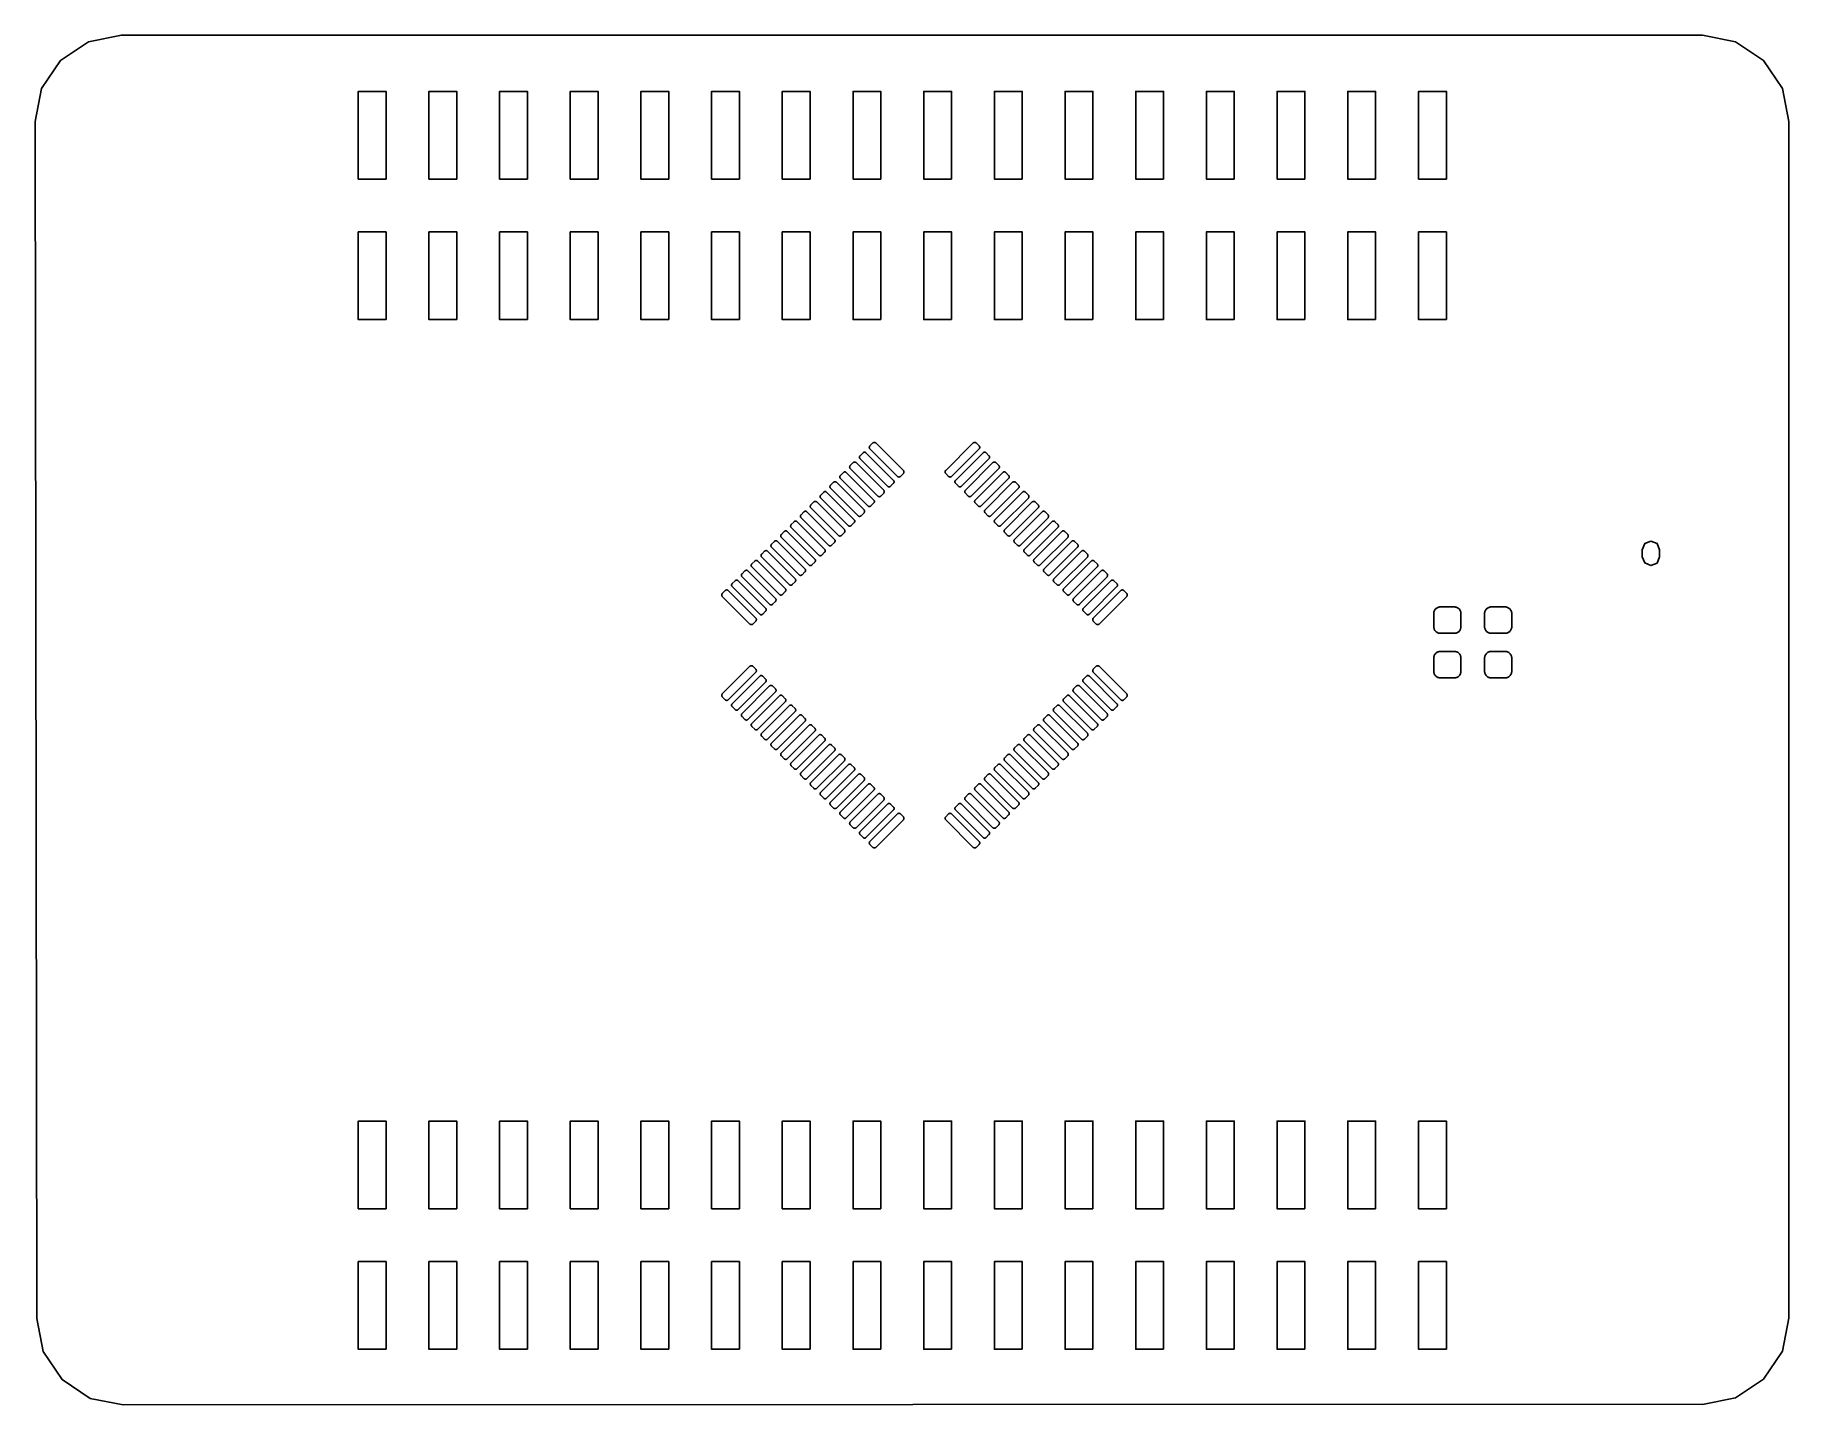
# Model space of a CAD drawing. Extents: x 9.2 to 72.3, y 9.6 to 58.8.
import ezdxf

# ---------------------------------------------------------------- set-up
doc = ezdxf.new("R2010")
doc.units = 0

msp = doc.modelspace()

# ---------------------------------------------------------------- linework, layer by layer
at = {"layer": 'Layer 1', "color": 7}
for points in [[(12.348337, 58.791754), (11.162021, 58.555781), (10.15631, 57.883787), (9.484316, 56.878077), (9.248343, 55.691761)], [(12.34694, 58.79338), (69.16674, 58.79338)], [(72.268334, 55.691761), (72.032354, 56.878094), (71.36034, 57.883814), (70.354604, 58.555803), (69.168264, 58.791754)], [(9.30656, 12.67206), (9.24814, 55.69204)], [(72.26808, 12.69238), (72.26808, 55.69204)], [(67.308222, 40.611806), (67.085524, 40.519544), (66.993262, 40.296846)], [(67.623436, 40.296846), (67.531085, 40.519634), (67.308222, 40.611806)], [(66.9925, 40.04818), (66.9925, 40.2971)], [(66.993262, 40.046656), (67.085524, 39.823958), (67.308222, 39.731696)], [(67.308222, 39.731696), (67.531085, 39.823868), (67.623436, 40.046656)], [(67.62242, 40.2971), (67.62242, 40.04818)], [(9.308338, 12.671806), (9.544289, 11.485466), (10.216278, 10.47973), (11.221998, 9.807716), (12.408332, 9.571736)], [(69.168264, 9.591802), (70.354621, 9.82776), (71.360367, 10.499769), (72.032376, 11.505515), (72.268334, 12.691872)], [(69.16674, 9.59358), (12.4079, 9.57326)]]:
    msp.add_lwpolyline(points, dxfattribs=at)
at = {"layer": 'Layer 1', "color": 96}
for points in [[(21.858326, 53.621762), (20.858328, 53.621762), (20.858328, 56.771769), (21.858326, 56.771769), (21.858326, 53.621762)], [(24.398326, 53.621762), (23.398328, 53.621762), (23.398328, 56.771769), (24.398326, 56.771769), (24.398326, 53.621762)], [(26.938224, 53.621762), (25.938226, 53.621762), (25.938226, 56.771769), (26.938224, 56.771769), (26.938224, 53.621762)], [(29.478224, 53.621762), (28.478226, 53.621762), (28.478226, 56.771769), (29.478224, 56.771769), (29.478224, 53.621762)], [(32.018224, 53.621762), (31.018226, 53.621762), (31.018226, 56.771769), (32.018224, 56.771769), (32.018224, 53.621762)], [(34.558224, 53.621762), (33.558226, 53.621762), (33.558226, 56.771769), (34.558224, 56.771769), (34.558224, 53.621762)], [(37.098224, 53.621762), (36.098226, 53.621762), (36.098226, 56.771769), (37.098224, 56.771769), (37.098224, 53.621762)], [(39.638224, 53.621762), (38.638226, 53.621762), (38.638226, 56.771769), (39.638224, 56.771769), (39.638224, 53.621762)], [(42.178224, 53.621762), (41.178226, 53.621762), (41.178226, 56.771769), (42.178224, 56.771769), (42.178224, 53.621762)], [(44.718224, 53.621762), (43.718226, 53.621762), (43.718226, 56.771769), (44.718224, 56.771769), (44.718224, 53.621762)], [(47.258224, 53.621762), (46.258226, 53.621762), (46.258226, 56.771769), (47.258224, 56.771769), (47.258224, 53.621762)], [(49.798224, 53.621762), (48.798226, 53.621762), (48.798226, 56.771769), (49.798224, 56.771769), (49.798224, 53.621762)], [(52.338224, 53.621762), (51.338226, 53.621762), (51.338226, 56.771769), (52.338224, 56.771769), (52.338224, 53.621762)], [(54.878224, 53.621762), (53.878226, 53.621762), (53.878226, 56.771769), (54.878224, 56.771769), (54.878224, 53.621762)], [(57.418224, 53.621762), (56.418226, 53.621762), (56.418226, 56.771769), (57.418224, 56.771769), (57.418224, 53.621762)], [(59.958224, 53.621762), (58.958226, 53.621762), (58.958226, 56.771769), (59.958224, 56.771769), (59.958224, 53.621762)], [(21.858326, 48.57176), (20.858328, 48.57176), (20.858328, 51.721766), (21.858326, 51.721766), (21.858326, 48.57176)], [(24.398326, 48.57176), (23.398328, 48.57176), (23.398328, 51.721766), (24.398326, 51.721766), (24.398326, 48.57176)], [(26.938224, 48.57176), (25.938226, 48.57176), (25.938226, 51.721766), (26.938224, 51.721766), (26.938224, 48.57176)], [(29.478224, 48.57176), (28.478226, 48.57176), (28.478226, 51.721766), (29.478224, 51.721766), (29.478224, 48.57176)], [(32.018224, 48.57176), (31.018226, 48.57176), (31.018226, 51.721766), (32.018224, 51.721766), (32.018224, 48.57176)], [(34.558224, 48.57176), (33.558226, 48.57176), (33.558226, 51.721766), (34.558224, 51.721766), (34.558224, 48.57176)], [(37.098224, 48.57176), (36.098226, 48.57176), (36.098226, 51.721766), (37.098224, 51.721766), (37.098224, 48.57176)], [(39.638224, 48.57176), (38.638226, 48.57176), (38.638226, 51.721766), (39.638224, 51.721766), (39.638224, 48.57176)], [(42.178224, 48.57176), (41.178226, 48.57176), (41.178226, 51.721766), (42.178224, 51.721766), (42.178224, 48.57176)], [(44.718224, 48.57176), (43.718226, 48.57176), (43.718226, 51.721766), (44.718224, 51.721766), (44.718224, 48.57176)], [(47.258224, 48.57176), (46.258226, 48.57176), (46.258226, 51.721766), (47.258224, 51.721766), (47.258224, 48.57176)], [(49.798224, 48.57176), (48.798226, 48.57176), (48.798226, 51.721766), (49.798224, 51.721766), (49.798224, 48.57176)], [(52.338224, 48.57176), (51.338226, 48.57176), (51.338226, 51.721766), (52.338224, 51.721766), (52.338224, 48.57176)], [(54.878224, 48.57176), (53.878226, 48.57176), (53.878226, 51.721766), (54.878224, 51.721766), (54.878224, 48.57176)], [(57.418224, 48.57176), (56.418226, 48.57176), (56.418226, 51.721766), (57.418224, 51.721766), (57.418224, 48.57176)], [(59.958224, 48.57176), (58.958226, 48.57176), (58.958226, 51.721766), (59.958224, 51.721766), (59.958224, 48.57176)], [(39.412672, 44.158916), (39.419784, 44.1579), (39.426896, 44.156122), (39.434008, 44.153582), (39.440612, 44.15028), (39.446962, 44.146724), (39.452804, 44.142152), (39.458138, 44.137326), (40.44823, 43.147234), (40.453056, 43.1419), (40.457628, 43.136058), (40.461184, 43.129708), (40.464486, 43.123104), (40.467026, 43.115992), (40.468804, 43.10888), (40.46982, 43.101768), (40.470074, 43.094402), (40.46982, 43.087036), (40.468804, 43.07967), (40.467026, 43.072558), (40.464486, 43.0657), (40.461184, 43.058842), (40.457628, 43.052746), (40.453056, 43.04665), (40.44823, 43.041316), (40.342058, 42.935144), (40.336724, 42.930318), (40.330882, 42.926), (40.324532, 42.92219), (40.317674, 42.918888), (40.310816, 42.916348), (40.303704, 42.91457), (40.296338, 42.913554), (40.288972, 42.9133), (40.28186, 42.913554), (40.274494, 42.91457), (40.267382, 42.916348), (40.26027, 42.918888), (40.253666, 42.92219), (40.247316, 42.926), (40.241474, 42.930318), (40.23614, 42.935144), (39.246048, 43.925236), (39.241222, 43.93057), (39.236904, 43.936412), (39.233094, 43.942762), (39.229792, 43.949366), (39.227252, 43.956478), (39.225474, 43.96359), (39.224458, 43.970956), (39.224204, 43.978068), (39.224458, 43.985434), (39.225474, 43.9928), (39.227252, 43.999912), (39.229792, 44.00677), (39.233094, 44.013628), (39.236904, 44.019978), (39.241222, 44.02582), (39.246048, 44.031154), (39.35222, 44.137326), (39.357554, 44.142152), (39.36365, 44.146724), (39.369746, 44.15028), (39.376604, 44.153582), (39.383462, 44.156122), (39.390574, 44.1579), (39.39794, 44.158916), (39.405306, 44.15917), (39.412672, 44.158916)], [(43.01871, 44.158916), (43.026076, 44.1579), (43.033188, 44.156122), (43.040046, 44.153582), (43.046904, 44.15028), (43.053, 44.146724), (43.059096, 44.142152), (43.06443, 44.137326), (43.170602, 44.031154), (43.175428, 44.02582), (43.18, 44.019978), (43.183556, 44.013628), (43.186858, 44.00677), (43.189398, 43.999912), (43.191176, 43.9928), (43.192192, 43.985434), (43.192446, 43.978068), (43.192192, 43.970956), (43.191176, 43.96359), (43.189398, 43.956478), (43.186858, 43.949366), (43.183556, 43.942762), (43.18, 43.936412), (43.175428, 43.93057), (43.170602, 43.925236), (42.18051, 42.935144), (42.175176, 42.930318), (42.169334, 42.926), (42.162984, 42.92219), (42.15638, 42.918888), (42.149268, 42.916348), (42.142156, 42.91457), (42.135044, 42.913554), (42.127678, 42.9133), (42.120312, 42.913554), (42.112946, 42.91457), (42.105834, 42.916348), (42.098976, 42.918888), (42.092118, 42.92219), (42.086022, 42.926), (42.079926, 42.930318), (42.074592, 42.935144), (41.96842, 43.041316), (41.963594, 43.04665), (41.959022, 43.052746), (41.955466, 43.058842), (41.952164, 43.0657), (41.949624, 43.072558), (41.947846, 43.07967), (41.94683, 43.087036), (41.946576, 43.094402), (41.94683, 43.101768), (41.947846, 43.10888), (41.949624, 43.115992), (41.952164, 43.123104), (41.955466, 43.129708), (41.959022, 43.136058), (41.963594, 43.1419), (41.96842, 43.147234), (42.958512, 44.137326), (42.963846, 44.142152), (42.969688, 44.146724), (42.976038, 44.15028), (42.982642, 44.153582), (42.989754, 44.156122), (42.996866, 44.1579), (43.004232, 44.158916), (43.011344, 44.15917), (43.01871, 44.158916)], [(39.059104, 43.805348), (39.066216, 43.804332), (39.073328, 43.802554), (39.08044, 43.800014), (39.087044, 43.796966), (39.093394, 43.793156), (39.099236, 43.788584), (39.10457, 43.783758), (40.094662, 42.793666), (40.099488, 42.788332), (40.10406, 42.78249), (40.10787, 42.77614), (40.110918, 42.769536), (40.113458, 42.762424), (40.115236, 42.755312), (40.116252, 42.7482), (40.116506, 42.740834), (40.116252, 42.733468), (40.115236, 42.726102), (40.113458, 42.71899), (40.110918, 42.712132), (40.10787, 42.705274), (40.10406, 42.699178), (40.099488, 42.693082), (40.094662, 42.687748), (39.98849, 42.581576), (39.983156, 42.57675), (39.977314, 42.572432), (39.970964, 42.568622), (39.96436, 42.56532), (39.957248, 42.563034), (39.950136, 42.561002), (39.94277, 42.559986), (39.935658, 42.559732), (39.928292, 42.559986), (39.920926, 42.561002), (39.913814, 42.563034), (39.906956, 42.56532), (39.900098, 42.568622), (39.893748, 42.572432), (39.887906, 42.57675), (39.882572, 42.581576), (38.89248, 43.571668), (38.887654, 43.577002), (38.883336, 43.582844), (38.879526, 43.589194), (38.876224, 43.596052), (38.873938, 43.60291), (38.871906, 43.610022), (38.87089, 43.617388), (38.870636, 43.624754), (38.87089, 43.631866), (38.871906, 43.639232), (38.873938, 43.646344), (38.876224, 43.653456), (38.879526, 43.66006), (38.883336, 43.66641), (38.887654, 43.672252), (38.89248, 43.677586), (38.998652, 43.783758), (39.003986, 43.788584), (39.010082, 43.793156), (39.016178, 43.796966), (39.023036, 43.800014), (39.029894, 43.802554), (39.037006, 43.804332), (39.044372, 43.805348), (39.051738, 43.805602), (39.059104, 43.805348)], [(43.372278, 43.805348), (43.379644, 43.804332), (43.386756, 43.802554), (43.393614, 43.800014), (43.400472, 43.796966), (43.406568, 43.793156), (43.412664, 43.788584), (43.417998, 43.783758), (43.52417, 43.677586), (43.528996, 43.672252), (43.533314, 43.66641), (43.537124, 43.66006), (43.540426, 43.653456), (43.542966, 43.646344), (43.544744, 43.639232), (43.54576, 43.631866), (43.546014, 43.624754), (43.54576, 43.617388), (43.544744, 43.610022), (43.542966, 43.60291), (43.540426, 43.596052), (43.537124, 43.589194), (43.533314, 43.582844), (43.528996, 43.577002), (43.52417, 43.571668), (42.534078, 42.581576), (42.528744, 42.57675), (42.522902, 42.572432), (42.516552, 42.568622), (42.509948, 42.56532), (42.502836, 42.563034), (42.495724, 42.561002), (42.488358, 42.559986), (42.481246, 42.559732), (42.47388, 42.559986), (42.466514, 42.561002), (42.459402, 42.563034), (42.452544, 42.56532), (42.445686, 42.568622), (42.439336, 42.572432), (42.433494, 42.57675), (42.42816, 42.581576), (42.321988, 42.687748), (42.317162, 42.693082), (42.31259, 42.699178), (42.309034, 42.705274), (42.305732, 42.712132), (42.303192, 42.71899), (42.301414, 42.726102), (42.300398, 42.733468), (42.300144, 42.740834), (42.300398, 42.7482), (42.301414, 42.755312), (42.303192, 42.762424), (42.305732, 42.769536), (42.309034, 42.77614), (42.31259, 42.78249), (42.317162, 42.788332), (42.321988, 42.793666), (43.31208, 43.783758), (43.317414, 43.788584), (43.323256, 43.793156), (43.329606, 43.796966), (43.33621, 43.800014), (43.343322, 43.802554), (43.350434, 43.804332), (43.357546, 43.805348), (43.364912, 43.805602), (43.372278, 43.805348)], [(38.351968, 43.098212), (38.35908, 43.097196), (38.366446, 43.095418), (38.373304, 43.092878), (38.379908, 43.08983), (38.386258, 43.08602), (38.3921, 43.081448), (38.397688, 43.076622), (39.387526, 42.086784), (39.392352, 42.081196), (39.396924, 42.075354), (39.400734, 42.069004), (39.403782, 42.0624), (39.406322, 42.055288), (39.4081, 42.048176), (39.409116, 42.041064), (39.409624, 42.033698), (39.409116, 42.026332), (39.4081, 42.018966), (39.406322, 42.011854), (39.403782, 42.004996), (39.400734, 41.998392), (39.396924, 41.992042), (39.392352, 41.985946), (39.387526, 41.980612), (39.281354, 41.87444), (39.27602, 41.869614), (39.270178, 41.865296), (39.263828, 41.861486), (39.257224, 41.858184), (39.250112, 41.855898), (39.243, 41.85412), (39.235888, 41.85285), (39.228522, 41.852596), (39.221156, 41.85285), (39.21379, 41.85412), (39.206678, 41.855898), (39.19982, 41.858184), (39.192962, 41.861486), (39.186866, 41.865296), (39.18077, 41.869614), (39.175436, 41.87444), (38.185344, 42.864532), (38.180518, 42.869866), (38.1762, 42.875962), (38.17239, 42.882058), (38.169088, 42.888916), (38.166802, 42.895774), (38.165024, 42.902886), (38.163754, 42.910252), (38.1635, 42.917618), (38.163754, 42.924984), (38.165024, 42.932096), (38.166802, 42.939208), (38.169088, 42.94632), (38.17239, 42.952924), (38.1762, 42.959274), (38.180518, 42.965116), (38.185344, 42.97045), (38.291516, 43.076622), (38.29685, 43.081448), (38.302946, 43.08602), (38.309296, 43.08983), (38.3159, 43.092878), (38.322758, 43.095418), (38.32987, 43.097196), (38.337236, 43.098212), (38.344602, 43.098466), (38.351968, 43.098212)], [(38.705536, 43.45178), (38.712648, 43.450764), (38.71976, 43.448986), (38.726872, 43.446446), (38.733476, 43.443398), (38.739826, 43.439588), (38.745668, 43.435016), (38.751256, 43.43019), (39.741094, 42.440352), (39.74592, 42.434764), (39.750492, 42.428922), (39.754302, 42.422572), (39.75735, 42.415968), (39.75989, 42.408856), (39.761668, 42.401744), (39.762684, 42.394632), (39.762938, 42.387266), (39.762684, 42.3799), (39.761668, 42.372534), (39.75989, 42.365422), (39.75735, 42.358564), (39.754302, 42.35196), (39.750492, 42.34561), (39.74592, 42.339514), (39.741094, 42.33418), (39.634922, 42.228008), (39.629588, 42.223182), (39.623746, 42.218864), (39.617396, 42.215054), (39.610792, 42.211752), (39.60368, 42.209466), (39.596568, 42.207688), (39.589456, 42.206418), (39.58209, 42.206164), (39.574724, 42.206418), (39.567358, 42.207688), (39.560246, 42.209466), (39.553388, 42.211752), (39.54653, 42.215054), (39.540434, 42.218864), (39.534338, 42.223182), (39.529004, 42.228008), (38.538912, 43.2181), (38.534086, 43.223434), (38.529768, 43.22953), (38.525958, 43.235626), (38.522656, 43.242484), (38.52037, 43.249342), (38.518592, 43.256454), (38.517322, 43.26382), (38.517068, 43.271186), (38.517322, 43.278552), (38.518592, 43.285664), (38.52037, 43.292776), (38.522656, 43.299888), (38.525958, 43.306492), (38.529768, 43.312842), (38.534086, 43.318684), (38.538912, 43.324018), (38.645084, 43.43019), (38.650418, 43.435016), (38.656514, 43.439588), (38.662864, 43.443398), (38.669468, 43.446446), (38.676326, 43.448986), (38.683438, 43.450764), (38.690804, 43.45178), (38.69817, 43.452034), (38.705536, 43.45178)], [(43.725846, 43.45178), (43.733212, 43.450764), (43.740324, 43.448986), (43.747182, 43.446446), (43.75404, 43.443398), (43.760136, 43.439588), (43.766232, 43.435016), (43.771566, 43.43019), (43.877738, 43.324018), (43.882564, 43.318684), (43.886882, 43.312842), (43.890692, 43.306492), (43.893994, 43.299888), (43.89628, 43.292776), (43.898312, 43.285664), (43.899328, 43.278552), (43.899582, 43.271186), (43.899328, 43.26382), (43.898312, 43.256454), (43.89628, 43.249342), (43.893994, 43.242484), (43.890692, 43.235626), (43.886882, 43.22953), (43.882564, 43.223434), (43.877738, 43.2181), (42.887646, 42.228008), (42.882312, 42.223182), (42.87647, 42.218864), (42.87012, 42.215054), (42.863262, 42.211752), (42.856404, 42.209466), (42.849292, 42.207688), (42.841926, 42.206418), (42.83456, 42.206164), (42.827448, 42.206418), (42.820082, 42.207688), (42.81297, 42.209466), (42.805858, 42.211752), (42.799254, 42.215054), (42.792904, 42.218864), (42.787062, 42.223182), (42.781728, 42.228008), (42.675556, 42.33418), (42.67073, 42.339514), (42.666158, 42.34561), (42.662348, 42.35196), (42.6593, 42.358564), (42.65676, 42.365422), (42.654982, 42.372534), (42.653966, 42.3799), (42.653712, 42.387266), (42.653966, 42.394632), (42.654982, 42.401744), (42.65676, 42.408856), (42.6593, 42.415968), (42.662348, 42.422572), (42.666158, 42.428922), (42.67073, 42.434764), (42.675556, 42.440352), (43.665648, 43.43019), (43.670982, 43.435016), (43.676824, 43.439588), (43.683174, 43.443398), (43.689778, 43.446446), (43.69689, 43.448986), (43.704002, 43.450764), (43.711114, 43.45178), (43.71848, 43.452034), (43.725846, 43.45178)], [(44.079414, 43.098212), (44.08678, 43.097196), (44.093892, 43.095418), (44.10075, 43.092878), (44.107354, 43.08983), (44.113704, 43.08602), (44.1198, 43.081448), (44.125134, 43.076622), (44.231306, 42.97045), (44.236132, 42.965116), (44.24045, 42.959274), (44.24426, 42.952924), (44.247562, 42.94632), (44.249848, 42.939208), (44.251626, 42.932096), (44.252896, 42.924984), (44.25315, 42.917618), (44.252896, 42.910252), (44.251626, 42.902886), (44.249848, 42.895774), (44.247562, 42.888916), (44.24426, 42.882058), (44.24045, 42.875962), (44.236132, 42.869866), (44.231306, 42.864532), (43.241214, 41.87444), (43.23588, 41.869614), (43.229784, 41.865296), (43.223688, 41.861486), (43.21683, 41.858184), (43.209972, 41.855898), (43.20286, 41.85412), (43.195494, 41.85285), (43.188128, 41.852596), (43.180762, 41.85285), (43.17365, 41.85412), (43.166538, 41.855898), (43.159426, 41.858184), (43.152822, 41.861486), (43.146472, 41.865296), (43.14063, 41.869614), (43.135296, 41.87444), (43.029124, 41.980612), (43.024298, 41.985946), (43.019726, 41.992042), (43.015916, 41.998392), (43.012868, 42.004996), (43.010328, 42.011854), (43.00855, 42.018966), (43.007534, 42.026332), (43.00728, 42.033698), (43.007534, 42.041064), (43.00855, 42.048176), (43.010328, 42.055288), (43.012868, 42.0624), (43.015916, 42.069004), (43.019726, 42.075354), (43.024298, 42.081196), (43.029124, 42.086784), (44.018962, 43.076622), (44.02455, 43.081448), (44.030392, 43.08602), (44.036742, 43.08983), (44.043346, 43.092878), (44.050458, 43.095418), (44.05757, 43.097196), (44.064682, 43.098212), (44.072048, 43.098466), (44.079414, 43.098212)], [(37.644832, 42.391076), (37.652198, 42.39006), (37.65931, 42.388282), (37.666168, 42.385742), (37.672772, 42.382694), (37.679122, 42.378884), (37.684964, 42.374566), (37.690552, 42.369486), (38.68039, 41.379648), (38.68547, 41.37406), (38.689788, 41.368218), (38.693598, 41.361868), (38.696646, 41.355264), (38.699186, 41.348406), (38.700964, 41.34104), (38.70198, 41.333928), (38.702488, 41.326562), (38.70198, 41.319196), (38.700964, 41.31183), (38.699186, 41.304718), (38.696646, 41.29786), (38.693598, 41.291256), (38.689788, 41.284906), (38.68547, 41.279064), (38.68039, 41.273476), (38.574472, 41.167558), (38.568884, 41.162478), (38.563042, 41.15816), (38.556692, 41.15435), (38.550088, 41.151302), (38.542976, 41.148762), (38.535864, 41.146984), (38.528752, 41.145714), (38.521386, 41.14546), (38.51402, 41.145714), (38.506654, 41.146984), (38.499542, 41.148762), (38.492684, 41.151302), (38.48608, 41.15435), (38.47973, 41.15816), (38.473634, 41.162478), (38.4683, 41.167558), (37.478462, 42.157396), (37.473382, 42.16273), (37.469064, 42.168826), (37.465254, 42.175176), (37.462206, 42.18178), (37.459666, 42.188638), (37.457888, 42.19575), (37.456618, 42.203116), (37.456364, 42.210482), (37.456618, 42.217848), (37.457888, 42.22496), (37.459666, 42.232072), (37.462206, 42.239184), (37.465254, 42.245788), (37.469064, 42.252138), (37.473382, 42.25798), (37.478462, 42.263568), (37.58438, 42.369486), (37.589968, 42.374566), (37.59581, 42.378884), (37.60216, 42.382694), (37.608764, 42.385742), (37.615622, 42.388282), (37.622734, 42.39006), (37.6301, 42.391076), (37.637466, 42.391584), (37.644832, 42.391076)], [(37.9984, 42.744644), (38.005512, 42.743628), (38.012878, 42.74185), (38.019736, 42.73931), (38.02634, 42.736262), (38.03269, 42.732452), (38.038532, 42.728134), (38.04412, 42.723054), (39.033958, 41.733216), (39.039038, 41.727628), (39.043356, 41.721786), (39.047166, 41.715436), (39.050214, 41.708832), (39.052754, 41.701974), (39.054532, 41.694608), (39.055548, 41.687496), (39.056056, 41.68013), (39.055548, 41.672764), (39.054532, 41.665398), (39.052754, 41.658286), (39.050214, 41.651428), (39.047166, 41.644824), (39.043356, 41.638474), (39.039038, 41.632632), (39.033958, 41.627044), (38.92804, 41.520872), (38.922452, 41.516046), (38.91661, 41.511728), (38.91026, 41.507918), (38.903656, 41.504616), (38.896544, 41.50233), (38.889432, 41.500552), (38.88232, 41.499282), (38.874954, 41.499028), (38.867588, 41.499282), (38.860222, 41.500552), (38.85311, 41.50233), (38.846252, 41.504616), (38.839648, 41.507918), (38.833298, 41.511728), (38.827202, 41.516046), (38.821868, 41.520872), (37.831776, 42.510964), (37.82695, 42.516298), (37.822632, 42.522394), (37.818822, 42.52849), (37.81552, 42.535348), (37.813234, 42.542206), (37.811456, 42.549318), (37.810186, 42.556684), (37.809932, 42.56405), (37.810186, 42.571416), (37.811456, 42.578528), (37.813234, 42.58564), (37.81552, 42.592752), (37.818822, 42.599356), (37.822632, 42.605706), (37.82695, 42.611548), (37.831776, 42.616882), (37.937948, 42.723054), (37.943536, 42.728134), (37.949378, 42.732452), (37.955728, 42.736262), (37.962332, 42.73931), (37.96919, 42.74185), (37.976302, 42.743628), (37.983668, 42.744644), (37.991034, 42.745152), (37.9984, 42.744644)], [(44.432982, 42.744644), (44.440348, 42.743628), (44.44746, 42.74185), (44.454318, 42.73931), (44.460922, 42.736262), (44.467272, 42.732452), (44.473368, 42.728134), (44.478702, 42.723054), (44.584874, 42.616882), (44.5897, 42.611548), (44.594018, 42.605706), (44.597828, 42.599356), (44.60113, 42.592752), (44.603416, 42.58564), (44.605194, 42.578528), (44.606464, 42.571416), (44.606718, 42.56405), (44.606464, 42.556684), (44.605194, 42.549318), (44.603416, 42.542206), (44.60113, 42.535348), (44.597828, 42.52849), (44.594018, 42.522394), (44.5897, 42.516298), (44.584874, 42.510964), (43.594782, 41.520872), (43.589448, 41.516046), (43.583352, 41.511728), (43.577256, 41.507918), (43.570398, 41.504616), (43.56354, 41.50233), (43.556428, 41.500552), (43.549062, 41.499282), (43.541696, 41.499028), (43.53433, 41.499282), (43.527218, 41.500552), (43.520106, 41.50233), (43.512994, 41.504616), (43.50639, 41.507918), (43.50004, 41.511728), (43.494198, 41.516046), (43.488864, 41.520872), (43.382692, 41.627044), (43.377866, 41.632632), (43.373294, 41.638474), (43.369484, 41.644824), (43.366436, 41.651428), (43.363896, 41.658286), (43.362118, 41.665398), (43.361102, 41.672764), (43.360594, 41.68013), (43.361102, 41.687496), (43.362118, 41.694608), (43.363896, 41.701974), (43.366436, 41.708832), (43.369484, 41.715436), (43.373294, 41.721786), (43.377866, 41.727628), (43.382692, 41.733216), (44.37253, 42.723054), (44.378118, 42.728134), (44.38396, 42.732452), (44.39031, 42.736262), (44.396914, 42.73931), (44.403772, 42.74185), (44.411138, 42.743628), (44.41825, 42.744644), (44.425616, 42.745152), (44.432982, 42.744644)], [(44.78655, 42.391076), (44.793916, 42.39006), (44.801028, 42.388282), (44.807886, 42.385742), (44.81449, 42.382694), (44.82084, 42.378884), (44.826682, 42.374566), (44.83227, 42.369486), (44.938442, 42.263568), (44.943268, 42.25798), (44.947586, 42.252138), (44.951396, 42.245788), (44.954698, 42.239184), (44.956984, 42.232072), (44.958762, 42.22496), (44.960032, 42.217848), (44.960286, 42.210482), (44.960032, 42.203116), (44.958762, 42.19575), (44.956984, 42.188638), (44.954698, 42.18178), (44.951396, 42.175176), (44.947586, 42.168826), (44.943268, 42.16273), (44.938442, 42.157396), (43.94835, 41.167558), (43.943016, 41.162478), (43.93692, 41.15816), (43.93057, 41.15435), (43.923966, 41.151302), (43.917108, 41.148762), (43.909996, 41.146984), (43.90263, 41.145714), (43.895264, 41.14546), (43.887898, 41.145714), (43.880786, 41.146984), (43.873674, 41.148762), (43.866562, 41.151302), (43.859958, 41.15435), (43.853608, 41.15816), (43.847766, 41.162478), (43.842432, 41.167558), (43.73626, 41.273476), (43.73118, 41.279064), (43.726862, 41.284906), (43.723052, 41.291256), (43.720004, 41.29786), (43.717464, 41.304718), (43.715686, 41.31183), (43.71467, 41.319196), (43.714162, 41.326562), (43.71467, 41.333928), (43.715686, 41.34104), (43.717464, 41.348406), (43.720004, 41.355264), (43.723052, 41.361868), (43.726862, 41.368218), (43.73118, 41.37406), (43.73626, 41.379648), (44.726098, 42.369486), (44.731686, 42.374566), (44.737528, 42.378884), (44.743878, 42.382694), (44.750482, 42.385742), (44.75734, 42.388282), (44.764706, 42.39006), (44.771818, 42.391076), (44.779184, 42.391584), (44.78655, 42.391076)], [(36.937696, 41.68394), (36.945062, 41.682924), (36.952174, 41.681146), (36.959032, 41.678606), (36.965636, 41.675558), (36.971986, 41.671748), (36.977828, 41.66743), (36.983416, 41.66235), (37.973254, 40.672512), (37.978334, 40.666924), (37.982652, 40.661082), (37.986462, 40.654732), (37.98951, 40.648128), (37.99205, 40.64127), (37.993828, 40.634158), (37.994844, 40.626792), (37.995352, 40.619426), (37.994844, 40.61206), (37.993828, 40.604694), (37.99205, 40.597582), (37.98951, 40.590724), (37.986462, 40.58412), (37.982652, 40.57777), (37.978334, 40.571928), (37.973254, 40.56634), (37.867336, 40.460422), (37.861748, 40.455342), (37.855906, 40.451024), (37.849556, 40.447214), (37.842952, 40.444166), (37.836094, 40.441626), (37.828728, 40.439848), (37.821616, 40.438832), (37.81425, 40.438324), (37.806884, 40.438832), (37.799518, 40.439848), (37.792406, 40.441626), (37.785548, 40.444166), (37.778944, 40.447214), (37.772594, 40.451024), (37.766752, 40.455342), (37.761164, 40.460422), (36.771326, 41.45026), (36.766246, 41.455848), (36.761928, 41.46169), (36.758118, 41.46804), (36.75507, 41.474644), (36.75253, 41.481502), (36.750752, 41.488614), (36.749736, 41.49598), (36.749228, 41.503346), (36.749736, 41.510712), (36.750752, 41.517824), (36.75253, 41.52519), (36.75507, 41.532048), (36.758118, 41.538652), (36.761928, 41.545002), (36.766246, 41.550844), (36.771326, 41.556432), (36.877244, 41.66235), (36.882832, 41.66743), (36.888674, 41.671748), (36.895024, 41.675558), (36.901628, 41.678606), (36.908486, 41.681146), (36.915598, 41.682924), (36.922964, 41.68394), (36.93033, 41.684448), (36.937696, 41.68394)], [(37.291264, 42.037508), (37.29863, 42.036492), (37.305742, 42.034714), (37.3126, 42.032174), (37.319204, 42.029126), (37.325554, 42.025316), (37.331396, 42.020998), (37.336984, 42.015918), (38.326822, 41.02608), (38.331902, 41.020492), (38.33622, 41.01465), (38.34003, 41.0083), (38.343078, 41.001696), (38.345618, 40.994838), (38.347396, 40.987726), (38.348412, 40.98036), (38.34892, 40.972994), (38.348412, 40.965628), (38.347396, 40.958262), (38.345618, 40.95115), (38.343078, 40.944292), (38.34003, 40.937688), (38.33622, 40.931338), (38.331902, 40.925496), (38.326822, 40.919908), (38.220904, 40.81399), (38.215316, 40.80891), (38.209474, 40.804592), (38.203124, 40.800782), (38.19652, 40.797734), (38.189662, 40.795194), (38.182296, 40.793416), (38.175184, 40.7924), (38.167818, 40.791892), (38.160452, 40.7924), (38.153086, 40.793416), (38.145974, 40.795194), (38.139116, 40.797734), (38.132512, 40.800782), (38.126162, 40.804592), (38.12032, 40.80891), (38.114732, 40.81399), (37.124894, 41.803828), (37.119814, 41.809162), (37.115496, 41.815258), (37.111686, 41.821608), (37.108638, 41.828212), (37.106098, 41.83507), (37.10432, 41.842182), (37.103304, 41.849548), (37.102796, 41.856914), (37.103304, 41.86428), (37.10432, 41.871392), (37.106098, 41.878758), (37.108638, 41.885616), (37.111686, 41.89222), (37.115496, 41.89857), (37.119814, 41.904412), (37.124894, 41.91), (37.230812, 42.015918), (37.2364, 42.020998), (37.242242, 42.025316), (37.248592, 42.029126), (37.255196, 42.032174), (37.262054, 42.034714), (37.269166, 42.036492), (37.276532, 42.037508), (37.283898, 42.038016), (37.291264, 42.037508)], [(45.140118, 42.037508), (45.147484, 42.036492), (45.154596, 42.034714), (45.161454, 42.032174), (45.168058, 42.029126), (45.174408, 42.025316), (45.18025, 42.020998), (45.185838, 42.015918), (45.291756, 41.91), (45.296836, 41.904412), (45.301154, 41.89857), (45.304964, 41.89222), (45.308012, 41.885616), (45.310552, 41.878758), (45.31233, 41.871392), (45.3136, 41.86428), (45.313854, 41.856914), (45.3136, 41.849548), (45.31233, 41.842182), (45.310552, 41.83507), (45.308012, 41.828212), (45.304964, 41.821608), (45.301154, 41.815258), (45.296836, 41.809162), (45.291756, 41.803828), (44.301918, 40.81399), (44.296584, 40.80891), (44.290488, 40.804592), (44.284138, 40.800782), (44.277534, 40.797734), (44.270676, 40.795194), (44.263564, 40.793416), (44.256198, 40.7924), (44.248832, 40.791892), (44.241466, 40.7924), (44.234354, 40.793416), (44.227242, 40.795194), (44.22013, 40.797734), (44.213526, 40.800782), (44.207176, 40.804592), (44.201334, 40.80891), (44.195746, 40.81399), (44.089828, 40.919908), (44.084748, 40.925496), (44.08043, 40.931338), (44.07662, 40.937688), (44.073572, 40.944292), (44.071032, 40.95115), (44.069254, 40.958262), (44.068238, 40.965628), (44.06773, 40.972994), (44.068238, 40.98036), (44.069254, 40.987726), (44.071032, 40.994838), (44.073572, 41.001696), (44.07662, 41.0083), (44.08043, 41.01465), (44.084748, 41.020492), (44.089828, 41.02608), (45.079666, 42.015918), (45.085254, 42.020998), (45.091096, 42.025316), (45.097446, 42.029126), (45.10405, 42.032174), (45.110908, 42.034714), (45.11802, 42.036492), (45.125386, 42.037508), (45.132752, 42.038016), (45.140118, 42.037508)], [(45.493686, 41.68394), (45.501052, 41.682924), (45.508164, 41.681146), (45.515022, 41.678606), (45.521626, 41.675558), (45.527976, 41.671748), (45.533818, 41.66743), (45.539406, 41.66235), (45.645324, 41.556432), (45.650404, 41.550844), (45.654722, 41.545002), (45.658532, 41.538652), (45.66158, 41.532048), (45.66412, 41.52519), (45.665898, 41.517824), (45.666914, 41.510712), (45.667422, 41.503346), (45.666914, 41.49598), (45.665898, 41.488614), (45.66412, 41.481502), (45.66158, 41.474644), (45.658532, 41.46804), (45.654722, 41.46169), (45.650404, 41.455848), (45.645324, 41.45026), (44.655486, 40.460422), (44.649898, 40.455342), (44.644056, 40.451024), (44.637706, 40.447214), (44.631102, 40.444166), (44.624244, 40.441626), (44.617132, 40.439848), (44.609766, 40.438832), (44.6024, 40.438324), (44.595034, 40.438832), (44.587922, 40.439848), (44.580556, 40.441626), (44.573698, 40.444166), (44.567094, 40.447214), (44.560744, 40.451024), (44.554902, 40.455342), (44.549314, 40.460422), (44.443396, 40.56634), (44.438316, 40.571928), (44.433998, 40.57777), (44.430188, 40.58412), (44.42714, 40.590724), (44.4246, 40.597582), (44.422822, 40.604694), (44.421806, 40.61206), (44.421298, 40.619426), (44.421806, 40.626792), (44.422822, 40.634158), (44.4246, 40.64127), (44.42714, 40.648128), (44.430188, 40.654732), (44.433998, 40.661082), (44.438316, 40.666924), (44.443396, 40.672512), (45.433234, 41.66235), (45.438822, 41.66743), (45.444664, 41.671748), (45.451014, 41.675558), (45.457618, 41.678606), (45.464476, 41.681146), (45.471588, 41.682924), (45.478954, 41.68394), (45.48632, 41.684448), (45.493686, 41.68394)], [(36.23056, 40.976804), (36.237926, 40.975788), (36.245038, 40.97401), (36.251896, 40.97147), (36.2585, 40.968422), (36.26485, 40.964612), (36.270692, 40.960294), (36.27628, 40.955214), (37.266118, 39.965376), (37.271198, 39.959788), (37.275516, 39.953946), (37.279326, 39.947596), (37.282374, 39.940992), (37.284914, 39.934134), (37.286692, 39.927022), (37.287708, 39.919656), (37.288216, 39.91229), (37.287708, 39.904924), (37.286692, 39.897812), (37.284914, 39.890446), (37.282374, 39.883588), (37.279326, 39.876984), (37.275516, 39.870634), (37.271198, 39.864792), (37.266118, 39.859204), (37.1602, 39.753286), (37.154612, 39.748206), (37.14877, 39.743888), (37.14242, 39.740078), (37.135816, 39.73703), (37.128958, 39.73449), (37.121846, 39.732712), (37.11448, 39.731696), (37.107114, 39.731188), (37.099748, 39.731696), (37.092382, 39.732712), (37.08527, 39.73449), (37.078412, 39.73703), (37.071808, 39.740078), (37.065458, 39.743888), (37.059616, 39.748206), (37.054028, 39.753286), (36.06419, 40.743124), (36.05911, 40.748712), (36.054792, 40.754554), (36.050982, 40.760904), (36.047934, 40.767508), (36.045394, 40.774366), (36.043616, 40.781478), (36.0426, 40.788844), (36.042092, 40.79621), (36.0426, 40.803576), (36.043616, 40.810942), (36.045394, 40.818054), (36.047934, 40.824912), (36.050982, 40.831516), (36.054792, 40.837866), (36.05911, 40.843708), (36.06419, 40.849296), (36.170108, 40.955214), (36.175696, 40.960294), (36.181538, 40.964612), (36.187888, 40.968422), (36.194492, 40.97147), (36.20135, 40.97401), (36.208716, 40.975788), (36.215828, 40.976804), (36.223194, 40.977312), (36.23056, 40.976804)], [(36.584128, 41.330372), (36.591494, 41.329356), (36.598606, 41.327578), (36.605464, 41.325038), (36.612068, 41.32199), (36.618418, 41.31818), (36.62426, 41.313862), (36.629848, 41.308782), (37.619686, 40.318944), (37.624766, 40.313356), (37.629084, 40.307514), (37.632894, 40.301164), (37.635942, 40.29456), (37.638482, 40.287702), (37.64026, 40.28059), (37.641276, 40.273224), (37.641784, 40.265858), (37.641276, 40.258492), (37.64026, 40.251126), (37.638482, 40.244014), (37.635942, 40.237156), (37.632894, 40.230552), (37.629084, 40.224202), (37.624766, 40.21836), (37.619686, 40.212772), (37.513768, 40.106854), (37.50818, 40.101774), (37.502338, 40.097456), (37.495988, 40.093646), (37.489384, 40.090598), (37.482526, 40.088058), (37.475414, 40.08628), (37.468048, 40.085264), (37.460682, 40.084756), (37.453316, 40.085264), (37.44595, 40.08628), (37.438838, 40.088058), (37.43198, 40.090598), (37.425376, 40.093646), (37.419026, 40.097456), (37.413184, 40.101774), (37.407596, 40.106854), (36.417758, 41.096692), (36.412678, 41.10228), (36.40836, 41.108122), (36.40455, 41.114472), (36.401502, 41.121076), (36.398962, 41.127934), (36.397184, 41.135046), (36.396168, 41.142412), (36.39566, 41.149778), (36.396168, 41.157144), (36.397184, 41.16451), (36.398962, 41.171622), (36.401502, 41.17848), (36.40455, 41.185084), (36.40836, 41.191434), (36.412678, 41.197276), (36.417758, 41.202864), (36.523676, 41.308782), (36.529264, 41.313862), (36.535106, 41.31818), (36.541456, 41.32199), (36.54806, 41.325038), (36.554918, 41.327578), (36.56203, 41.329356), (36.569396, 41.330372), (36.576762, 41.33088), (36.584128, 41.330372)], [(45.847254, 41.330372), (45.85462, 41.329356), (45.861732, 41.327578), (45.86859, 41.325038), (45.875194, 41.32199), (45.881544, 41.31818), (45.887386, 41.313862), (45.892974, 41.308782), (45.998892, 41.202864), (46.003972, 41.197276), (46.00829, 41.191434), (46.0121, 41.185084), (46.015148, 41.17848), (46.017688, 41.171622), (46.019466, 41.16451), (46.020482, 41.157144), (46.02099, 41.149778), (46.020482, 41.142412), (46.019466, 41.135046), (46.017688, 41.127934), (46.015148, 41.121076), (46.0121, 41.114472), (46.00829, 41.108122), (46.003972, 41.10228), (45.998892, 41.096692), (45.009054, 40.106854), (45.003466, 40.101774), (44.997624, 40.097456), (44.991274, 40.093646), (44.98467, 40.090598), (44.977812, 40.088058), (44.9707, 40.08628), (44.963334, 40.085264), (44.955968, 40.084756), (44.948602, 40.085264), (44.94149, 40.08628), (44.934124, 40.088058), (44.927266, 40.090598), (44.920662, 40.093646), (44.914312, 40.097456), (44.90847, 40.101774), (44.902882, 40.106854), (44.796964, 40.212772), (44.791884, 40.21836), (44.787566, 40.224202), (44.783756, 40.230552), (44.780708, 40.237156), (44.778168, 40.244014), (44.77639, 40.251126), (44.775374, 40.258492), (44.774866, 40.265858), (44.775374, 40.273224), (44.77639, 40.28059), (44.778168, 40.287702), (44.780708, 40.29456), (44.783756, 40.301164), (44.787566, 40.307514), (44.791884, 40.313356), (44.796964, 40.318944), (45.786802, 41.308782), (45.79239, 41.313862), (45.798232, 41.31818), (45.804582, 41.32199), (45.811186, 41.325038), (45.818044, 41.327578), (45.825156, 41.329356), (45.832522, 41.330372), (45.839888, 41.33088), (45.847254, 41.330372)], [(46.200822, 40.976804), (46.208188, 40.975788), (46.2153, 40.97401), (46.222158, 40.97147), (46.228762, 40.968422), (46.235112, 40.964612), (46.240954, 40.960294), (46.246542, 40.955214), (46.35246, 40.849296), (46.35754, 40.843708), (46.361858, 40.837866), (46.365668, 40.831516), (46.368716, 40.824912), (46.371256, 40.818054), (46.373034, 40.810942), (46.37405, 40.803576), (46.374558, 40.79621), (46.37405, 40.788844), (46.373034, 40.781478), (46.371256, 40.774366), (46.368716, 40.767508), (46.365668, 40.760904), (46.361858, 40.754554), (46.35754, 40.748712), (46.35246, 40.743124), (45.362622, 39.753286), (45.357034, 39.748206), (45.351192, 39.743888), (45.344842, 39.740078), (45.338238, 39.73703), (45.33138, 39.73449), (45.324268, 39.732712), (45.316902, 39.731696), (45.309536, 39.731188), (45.30217, 39.731696), (45.294804, 39.732712), (45.287692, 39.73449), (45.280834, 39.73703), (45.27423, 39.740078), (45.26788, 39.743888), (45.262038, 39.748206), (45.25645, 39.753286), (45.150532, 39.859204), (45.145452, 39.864792), (45.141134, 39.870634), (45.137324, 39.876984), (45.134276, 39.883588), (45.131736, 39.890446), (45.129958, 39.897812), (45.128942, 39.904924), (45.128434, 39.91229), (45.128942, 39.919656), (45.129958, 39.927022), (45.131736, 39.934134), (45.134276, 39.940992), (45.137324, 39.947596), (45.141134, 39.953946), (45.145452, 39.959788), (45.150532, 39.965376), (46.14037, 40.955214), (46.145958, 40.960294), (46.1518, 40.964612), (46.15815, 40.968422), (46.164754, 40.97147), (46.171612, 40.97401), (46.178724, 40.975788), (46.18609, 40.976804), (46.193456, 40.977312), (46.200822, 40.976804)], [(35.876992, 40.623236), (35.884358, 40.62222), (35.89147, 40.620442), (35.898328, 40.617902), (35.904932, 40.614854), (35.911282, 40.611044), (35.917378, 40.606726), (35.922712, 40.601646), (36.91255, 39.611808), (36.91763, 39.60622), (36.921948, 39.600378), (36.925758, 39.594028), (36.928806, 39.587424), (36.931346, 39.580566), (36.933124, 39.573454), (36.93414, 39.566088), (36.934648, 39.558722), (36.93414, 39.551356), (36.933124, 39.544244), (36.931346, 39.536878), (36.928806, 39.53002), (36.925758, 39.523416), (36.921948, 39.517066), (36.91763, 39.511224), (36.91255, 39.505636), (36.806632, 39.399718), (36.801044, 39.394638), (36.795202, 39.39032), (36.788852, 39.38651), (36.782248, 39.383462), (36.77539, 39.380922), (36.768278, 39.379144), (36.760912, 39.378128), (36.753546, 39.37762), (36.74618, 39.378128), (36.738814, 39.379144), (36.731702, 39.380922), (36.724844, 39.383462), (36.71824, 39.38651), (36.71189, 39.39032), (36.706048, 39.394638), (36.70046, 39.399718), (35.710622, 40.389556), (35.705542, 40.395144), (35.701224, 40.400986), (35.697414, 40.407336), (35.694366, 40.41394), (35.691826, 40.420798), (35.690048, 40.42791), (35.689032, 40.435276), (35.688524, 40.442642), (35.689032, 40.450008), (35.690048, 40.457374), (35.691826, 40.464486), (35.694366, 40.471344), (35.697414, 40.477948), (35.701224, 40.484298), (35.705542, 40.49014), (35.710622, 40.495728), (35.81654, 40.601646), (35.822128, 40.606726), (35.82797, 40.611044), (35.83432, 40.614854), (35.840924, 40.617902), (35.847782, 40.620442), (35.855148, 40.62222), (35.86226, 40.623236), (35.869626, 40.623744), (35.876992, 40.623236)], [(46.55439, 40.623236), (46.561502, 40.62222), (46.568868, 40.620442), (46.575726, 40.617902), (46.58233, 40.614854), (46.58868, 40.611044), (46.594522, 40.606726), (46.60011, 40.601646), (46.706028, 40.495728), (46.711108, 40.49014), (46.715426, 40.484298), (46.719236, 40.477948), (46.722284, 40.471344), (46.724824, 40.464486), (46.726602, 40.457374), (46.727618, 40.450008), (46.728126, 40.442642), (46.727618, 40.435276), (46.726602, 40.42791), (46.724824, 40.420798), (46.722284, 40.41394), (46.719236, 40.407336), (46.715426, 40.400986), (46.711108, 40.395144), (46.706028, 40.389556), (45.71619, 39.399718), (45.710602, 39.394638), (45.70476, 39.39032), (45.69841, 39.38651), (45.691806, 39.383462), (45.684948, 39.380922), (45.677836, 39.379144), (45.67047, 39.378128), (45.663104, 39.37762), (45.655738, 39.378128), (45.648372, 39.379144), (45.64126, 39.380922), (45.634402, 39.383462), (45.627798, 39.38651), (45.621448, 39.39032), (45.615606, 39.394638), (45.610018, 39.399718), (45.5041, 39.505636), (45.49902, 39.511224), (45.494702, 39.517066), (45.490892, 39.523416), (45.487844, 39.53002), (45.485304, 39.536878), (45.483526, 39.544244), (45.48251, 39.551356), (45.482002, 39.558722), (45.48251, 39.566088), (45.483526, 39.573454), (45.485304, 39.580566), (45.487844, 39.587424), (45.490892, 39.594028), (45.494702, 39.600378), (45.49902, 39.60622), (45.5041, 39.611808), (46.493938, 40.601646), (46.499526, 40.606726), (46.505368, 40.611044), (46.511718, 40.614854), (46.518322, 40.617902), (46.52518, 40.620442), (46.532292, 40.62222), (46.539658, 40.623236), (46.547024, 40.623744), (46.55439, 40.623236)], [(35.169856, 39.916354), (35.177222, 39.915084), (35.184334, 39.913306), (35.191192, 39.91102), (35.19805, 39.907718), (35.204146, 39.903908), (35.210242, 39.89959), (35.215576, 39.894764), (36.205668, 38.904672), (36.210494, 38.899338), (36.214812, 38.893242), (36.218622, 38.886892), (36.221924, 38.880288), (36.22421, 38.87343), (36.225988, 38.866318), (36.227258, 38.858952), (36.227512, 38.851586), (36.227258, 38.84422), (36.225988, 38.837108), (36.22421, 38.829996), (36.221924, 38.822884), (36.218622, 38.81628), (36.214812, 38.80993), (36.210494, 38.804088), (36.205668, 38.798754), (36.099496, 38.692582), (36.093908, 38.687502), (36.088066, 38.683184), (36.081716, 38.679374), (36.075112, 38.676326), (36.068254, 38.673786), (36.061142, 38.672008), (36.053776, 38.670992), (36.04641, 38.670484), (36.039044, 38.670992), (36.031932, 38.672008), (36.024566, 38.673786), (36.017708, 38.676326), (36.011104, 38.679374), (36.004754, 38.683184), (35.998912, 38.687502), (35.993324, 38.692582), (35.003486, 39.68242), (34.998406, 39.688008), (34.994088, 39.69385), (34.990278, 39.7002), (34.98723, 39.706804), (34.98469, 39.713662), (34.982912, 39.721028), (34.981896, 39.72814), (34.981388, 39.735506), (34.981896, 39.742872), (34.982912, 39.750238), (34.98469, 39.75735), (34.98723, 39.764208), (34.990278, 39.770812), (34.994088, 39.777162), (34.998406, 39.783004), (35.003486, 39.788592), (35.109658, 39.894764), (35.114992, 39.89959), (35.120834, 39.903908), (35.127184, 39.907718), (35.133788, 39.91102), (35.1409, 39.913306), (35.148012, 39.915084), (35.155124, 39.916354), (35.16249, 39.916608), (35.169856, 39.916354)], [(35.523424, 40.269922), (35.53079, 40.268652), (35.537902, 40.266874), (35.54476, 40.264334), (35.551364, 40.261286), (35.557714, 40.257476), (35.56381, 40.253158), (35.569144, 40.248078), (36.558982, 39.25824), (36.564062, 39.252906), (36.56838, 39.24681), (36.57219, 39.24046), (36.575238, 39.233856), (36.577778, 39.226998), (36.579556, 39.219886), (36.580826, 39.21252), (36.58108, 39.205154), (36.580826, 39.197788), (36.579556, 39.190676), (36.577778, 39.183564), (36.575238, 39.176452), (36.57219, 39.169848), (36.56838, 39.163498), (36.564062, 39.157656), (36.558982, 39.152068), (36.453064, 39.04615), (36.447476, 39.04107), (36.441634, 39.036752), (36.435284, 39.032942), (36.42868, 39.029894), (36.421822, 39.027354), (36.41471, 39.025576), (36.407344, 39.02456), (36.399978, 39.024052), (36.392612, 39.02456), (36.3855, 39.025576), (36.378134, 39.027354), (36.371276, 39.029894), (36.364672, 39.032942), (36.358322, 39.036752), (36.35248, 39.04107), (36.346892, 39.04615), (35.357054, 40.035988), (35.351974, 40.041576), (35.347656, 40.047418), (35.343846, 40.053768), (35.340798, 40.060372), (35.338258, 40.06723), (35.33648, 40.074342), (35.335464, 40.081708), (35.334956, 40.089074), (35.335464, 40.09644), (35.33648, 40.103806), (35.338258, 40.110918), (35.340798, 40.117776), (35.343846, 40.12438), (35.347656, 40.13073), (35.351974, 40.136572), (35.357054, 40.14216), (35.462972, 40.248078), (35.46856, 40.253158), (35.474402, 40.257476), (35.480752, 40.261286), (35.487356, 40.264334), (35.494468, 40.266874), (35.50158, 40.268652), (35.508692, 40.269922), (35.516058, 40.270176), (35.523424, 40.269922)], [(46.907958, 40.269922), (46.91507, 40.268652), (46.922436, 40.266874), (46.929294, 40.264334), (46.935898, 40.261286), (46.942248, 40.257476), (46.94809, 40.253158), (46.953678, 40.248078), (47.059596, 40.14216), (47.064676, 40.136572), (47.068994, 40.13073), (47.072804, 40.12438), (47.075852, 40.117776), (47.078392, 40.110918), (47.08017, 40.103806), (47.081186, 40.09644), (47.081694, 40.089074), (47.081186, 40.081708), (47.08017, 40.074342), (47.078392, 40.06723), (47.075852, 40.060372), (47.072804, 40.053768), (47.068994, 40.047418), (47.064676, 40.041576), (47.059596, 40.035988), (46.069758, 39.04615), (46.06417, 39.04107), (46.058328, 39.036752), (46.051978, 39.032942), (46.045374, 39.029894), (46.038516, 39.027354), (46.031404, 39.025576), (46.024038, 39.02456), (46.016672, 39.024052), (46.009306, 39.02456), (46.00194, 39.025576), (45.994828, 39.027354), (45.98797, 39.029894), (45.981366, 39.032942), (45.975016, 39.036752), (45.969174, 39.04107), (45.963586, 39.04615), (45.857668, 39.152068), (45.852588, 39.157656), (45.84827, 39.163498), (45.84446, 39.169848), (45.841412, 39.176452), (45.838872, 39.183564), (45.837094, 39.190676), (45.836078, 39.197788), (45.83557, 39.205154), (45.836078, 39.21252), (45.837094, 39.219886), (45.838872, 39.226998), (45.841412, 39.233856), (45.84446, 39.24046), (45.84827, 39.24681), (45.852588, 39.252906), (45.857668, 39.25824), (46.847506, 40.248078), (46.85284, 40.253158), (46.858936, 40.257476), (46.865286, 40.261286), (46.87189, 40.264334), (46.878748, 40.266874), (46.88586, 40.268652), (46.893226, 40.269922), (46.900592, 40.270176), (46.907958, 40.269922)], [(47.261526, 39.916354), (47.268638, 39.915084), (47.27575, 39.913306), (47.282862, 39.91102), (47.289466, 39.907718), (47.295816, 39.903908), (47.301658, 39.89959), (47.307246, 39.894764), (47.413164, 39.788592), (47.418244, 39.783004), (47.422562, 39.777162), (47.426372, 39.770812), (47.42942, 39.764208), (47.43196, 39.75735), (47.433738, 39.750238), (47.434754, 39.742872), (47.435262, 39.735506), (47.434754, 39.72814), (47.433738, 39.721028), (47.43196, 39.713662), (47.42942, 39.706804), (47.426372, 39.7002), (47.422562, 39.69385), (47.418244, 39.688008), (47.413164, 39.68242), (46.423326, 38.692582), (46.417738, 38.687502), (46.411896, 38.683184), (46.405546, 38.679374), (46.398942, 38.676326), (46.392084, 38.673786), (46.384718, 38.672008), (46.377606, 38.670992), (46.37024, 38.670484), (46.362874, 38.670992), (46.355508, 38.672008), (46.348396, 38.673786), (46.341538, 38.676326), (46.334934, 38.679374), (46.328584, 38.683184), (46.322742, 38.687502), (46.317154, 38.692582), (46.211236, 38.798754), (46.206156, 38.804088), (46.201838, 38.80993), (46.198028, 38.81628), (46.19498, 38.822884), (46.19244, 38.829996), (46.190662, 38.837108), (46.189392, 38.84422), (46.189138, 38.851586), (46.189392, 38.858952), (46.190662, 38.866318), (46.19244, 38.87343), (46.19498, 38.880288), (46.198028, 38.886892), (46.201838, 38.893242), (46.206156, 38.899338), (46.211236, 38.904672), (47.201074, 39.894764), (47.206408, 39.89959), (47.212504, 39.903908), (47.218854, 39.907718), (47.225458, 39.91102), (47.232316, 39.913306), (47.239428, 39.915084), (47.246794, 39.916354), (47.25416, 39.916608), (47.261526, 39.916354)], [(34.46272, 39.209218), (34.470086, 39.207948), (34.477198, 39.20617), (34.484056, 39.203884), (34.490914, 39.200582), (34.49701, 39.196772), (34.503106, 39.192454), (34.50844, 39.187628), (35.498532, 38.197536), (35.503358, 38.192202), (35.507676, 38.186106), (35.511486, 38.18001), (35.514788, 38.173152), (35.517074, 38.166294), (35.518852, 38.159182), (35.520122, 38.151816), (35.520376, 38.14445), (35.520122, 38.137084), (35.518852, 38.129972), (35.517074, 38.12286), (35.514788, 38.115748), (35.511486, 38.109144), (35.507676, 38.102794), (35.503358, 38.096952), (35.498532, 38.091618), (35.39236, 37.985446), (35.387026, 37.98062), (35.38093, 37.976048), (35.37458, 37.972238), (35.367976, 37.96919), (35.361118, 37.96665), (35.354006, 37.964872), (35.34664, 37.963856), (35.339274, 37.963602), (35.331908, 37.963856), (35.324796, 37.964872), (35.317684, 37.96665), (35.310572, 37.96919), (35.303968, 37.972238), (35.297618, 37.976048), (35.291776, 37.98062), (35.286188, 37.985446), (34.29635, 38.975284), (34.291524, 38.980872), (34.286952, 38.986714), (34.283142, 38.993064), (34.280094, 38.999668), (34.277554, 39.00678), (34.275776, 39.013892), (34.27476, 39.021004), (34.274506, 39.02837), (34.27476, 39.035736), (34.275776, 39.043102), (34.277554, 39.050214), (34.280094, 39.057072), (34.283142, 39.063676), (34.286952, 39.070026), (34.291524, 39.076122), (34.29635, 39.081456), (34.402522, 39.187628), (34.407856, 39.192454), (34.413698, 39.196772), (34.420048, 39.200582), (34.426652, 39.203884), (34.433764, 39.20617), (34.440876, 39.207948), (34.447988, 39.209218), (34.455354, 39.209472), (34.46272, 39.209218)], [(34.816288, 39.562786), (34.823654, 39.561516), (34.830766, 39.559738), (34.837624, 39.557452), (34.844482, 39.55415), (34.850578, 39.55034), (34.856674, 39.546022), (34.862008, 39.541196), (35.8521, 38.551104), (35.856926, 38.54577), (35.861244, 38.539674), (35.865054, 38.533578), (35.868356, 38.52672), (35.870642, 38.519862), (35.87242, 38.51275), (35.87369, 38.505384), (35.873944, 38.498018), (35.87369, 38.490652), (35.87242, 38.48354), (35.870642, 38.476428), (35.868356, 38.469316), (35.865054, 38.462712), (35.861244, 38.456362), (35.856926, 38.45052), (35.8521, 38.445186), (35.745928, 38.339014), (35.740594, 38.334188), (35.734498, 38.329616), (35.728148, 38.325806), (35.721544, 38.322758), (35.714686, 38.320218), (35.707574, 38.31844), (35.700208, 38.317424), (35.692842, 38.316916), (35.685476, 38.317424), (35.678364, 38.31844), (35.671252, 38.320218), (35.66414, 38.322758), (35.657536, 38.325806), (35.651186, 38.329616), (35.645344, 38.334188), (35.639756, 38.339014), (34.649918, 39.328852), (34.645092, 39.33444), (34.64052, 39.340282), (34.63671, 39.346632), (34.633662, 39.353236), (34.631122, 39.360094), (34.629344, 39.36746), (34.628328, 39.374572), (34.628074, 39.381938), (34.628328, 39.389304), (34.629344, 39.39667), (34.631122, 39.403782), (34.633662, 39.41064), (34.63671, 39.417244), (34.64052, 39.423594), (34.645092, 39.42969), (34.649918, 39.435024), (34.75609, 39.541196), (34.761424, 39.546022), (34.767266, 39.55034), (34.773616, 39.55415), (34.78022, 39.557452), (34.787332, 39.559738), (34.794444, 39.561516), (34.801556, 39.562786), (34.808922, 39.56304), (34.816288, 39.562786)], [(47.615094, 39.562786), (47.622206, 39.561516), (47.629318, 39.559738), (47.63643, 39.557452), (47.643034, 39.55415), (47.649384, 39.55034), (47.655226, 39.546022), (47.66056, 39.541196), (47.766732, 39.435024), (47.771812, 39.42969), (47.77613, 39.423594), (47.77994, 39.417244), (47.782988, 39.41064), (47.785528, 39.403782), (47.787306, 39.39667), (47.788322, 39.389304), (47.78883, 39.381938), (47.788322, 39.374572), (47.787306, 39.36746), (47.785528, 39.360094), (47.782988, 39.353236), (47.77994, 39.346632), (47.77613, 39.340282), (47.771812, 39.33444), (47.766732, 39.328852), (46.776894, 38.339014), (46.771306, 38.334188), (46.765464, 38.329616), (46.759114, 38.325806), (46.75251, 38.322758), (46.745652, 38.320218), (46.738286, 38.31844), (46.731174, 38.317424), (46.723808, 38.316916), (46.716442, 38.317424), (46.709076, 38.31844), (46.701964, 38.320218), (46.695106, 38.322758), (46.688502, 38.325806), (46.682152, 38.329616), (46.67631, 38.334188), (46.670722, 38.339014), (46.56455, 38.445186), (46.559724, 38.45052), (46.555406, 38.456362), (46.551596, 38.462712), (46.548294, 38.469316), (46.546008, 38.476428), (46.54423, 38.48354), (46.54296, 38.490652), (46.542706, 38.498018), (46.54296, 38.505384), (46.54423, 38.51275), (46.546008, 38.519862), (46.548294, 38.52672), (46.551596, 38.533578), (46.555406, 38.539674), (46.559724, 38.54577), (46.56455, 38.551104), (47.554642, 39.541196), (47.559976, 39.546022), (47.566072, 39.55034), (47.572168, 39.55415), (47.579026, 39.557452), (47.585884, 39.559738), (47.592996, 39.561516), (47.600362, 39.562786), (47.607728, 39.56304), (47.615094, 39.562786)], [(47.968662, 39.209218), (47.975774, 39.207948), (47.982886, 39.20617), (47.989998, 39.203884), (47.996602, 39.200582), (48.002952, 39.196772), (48.008794, 39.192454), (48.014128, 39.187628), (48.1203, 39.081456), (48.125126, 39.076122), (48.129698, 39.070026), (48.133508, 39.063676), (48.136556, 39.057072), (48.139096, 39.050214), (48.140874, 39.043102), (48.14189, 39.035736), (48.142144, 39.02837), (48.14189, 39.021004), (48.140874, 39.013892), (48.139096, 39.00678), (48.136556, 38.999668), (48.133508, 38.993064), (48.129698, 38.986714), (48.125126, 38.980872), (48.1203, 38.975284), (47.130462, 37.985446), (47.124874, 37.98062), (47.119032, 37.976048), (47.112682, 37.972238), (47.106078, 37.96919), (47.098966, 37.96665), (47.091854, 37.964872), (47.084742, 37.963856), (47.077376, 37.963602), (47.07001, 37.963856), (47.062644, 37.964872), (47.055532, 37.96665), (47.048674, 37.96919), (47.04207, 37.972238), (47.03572, 37.976048), (47.029624, 37.98062), (47.02429, 37.985446), (46.918118, 38.091618), (46.913292, 38.096952), (46.908974, 38.102794), (46.905164, 38.109144), (46.901862, 38.115748), (46.899576, 38.12286), (46.897798, 38.129972), (46.896528, 38.137084), (46.896274, 38.14445), (46.896528, 38.151816), (46.897798, 38.159182), (46.899576, 38.166294), (46.901862, 38.173152), (46.905164, 38.18001), (46.908974, 38.186106), (46.913292, 38.192202), (46.918118, 38.197536), (47.90821, 39.187628), (47.913544, 39.192454), (47.91964, 39.196772), (47.925736, 39.200582), (47.932594, 39.203884), (47.939452, 39.20617), (47.946564, 39.207948), (47.95393, 39.209218), (47.961296, 39.209472), (47.968662, 39.209218)], [(34.109152, 38.85565), (34.116518, 38.854634), (34.12363, 38.852602), (34.130488, 38.850316), (34.137346, 38.847014), (34.143696, 38.843204), (34.149538, 38.838886), (34.154872, 38.83406), (35.144964, 37.843968), (35.14979, 37.838634), (35.154108, 37.832792), (35.157918, 37.826442), (35.16122, 37.819584), (35.163506, 37.812726), (35.165538, 37.805614), (35.166554, 37.798248), (35.166808, 37.790882), (35.166554, 37.78377), (35.165538, 37.776404), (35.163506, 37.769292), (35.16122, 37.76218), (35.157918, 37.755576), (35.154108, 37.749226), (35.14979, 37.743384), (35.144964, 37.73805), (35.038792, 37.631878), (35.033458, 37.627052), (35.027362, 37.62248), (35.021266, 37.61867), (35.014408, 37.615622), (35.00755, 37.613082), (35.000438, 37.611304), (34.993072, 37.610288), (34.985706, 37.610034), (34.97834, 37.610288), (34.971228, 37.611304), (34.964116, 37.613082), (34.957004, 37.615622), (34.9504, 37.61867), (34.94405, 37.62248), (34.938208, 37.627052), (34.932874, 37.631878), (33.942782, 38.62197), (33.937956, 38.627304), (33.933384, 38.633146), (33.929574, 38.639496), (33.926526, 38.6461), (33.923986, 38.653212), (33.922208, 38.660324), (33.921192, 38.667436), (33.920938, 38.674802), (33.921192, 38.682168), (33.922208, 38.689534), (33.923986, 38.696646), (33.926526, 38.703504), (33.929574, 38.710362), (33.933384, 38.716458), (33.937956, 38.722554), (33.942782, 38.727888), (34.048954, 38.83406), (34.054288, 38.838886), (34.06013, 38.843204), (34.06648, 38.847014), (34.073084, 38.850316), (34.080196, 38.852602), (34.087308, 38.854634), (34.094674, 38.85565), (34.101786, 38.855904), (34.109152, 38.85565)], [(48.32223, 38.85565), (48.329342, 38.854634), (48.336454, 38.852602), (48.343566, 38.850316), (48.35017, 38.847014), (48.35652, 38.843204), (48.362362, 38.838886), (48.367696, 38.83406), (48.473868, 38.727888), (48.478694, 38.722554), (48.483266, 38.716458), (48.487076, 38.710362), (48.490124, 38.703504), (48.492664, 38.696646), (48.494442, 38.689534), (48.495458, 38.682168), (48.495712, 38.674802), (48.495458, 38.667436), (48.494442, 38.660324), (48.492664, 38.653212), (48.490124, 38.6461), (48.487076, 38.639496), (48.483266, 38.633146), (48.478694, 38.627304), (48.473868, 38.62197), (47.48403, 37.631878), (47.478442, 37.627052), (47.4726, 37.62248), (47.46625, 37.61867), (47.459646, 37.615622), (47.452534, 37.613082), (47.445422, 37.611304), (47.43831, 37.610288), (47.430944, 37.610034), (47.423578, 37.610288), (47.416212, 37.611304), (47.4091, 37.613082), (47.402242, 37.615622), (47.395638, 37.61867), (47.389288, 37.62248), (47.383192, 37.627052), (47.377858, 37.631878), (47.271686, 37.73805), (47.26686, 37.743384), (47.262542, 37.749226), (47.258732, 37.755576), (47.25543, 37.76218), (47.253144, 37.769292), (47.251366, 37.776404), (47.250096, 37.78377), (47.249842, 37.790882), (47.250096, 37.798248), (47.251366, 37.805614), (47.253144, 37.812726), (47.25543, 37.819584), (47.258732, 37.826442), (47.262542, 37.832792), (47.26686, 37.838634), (47.271686, 37.843968), (48.261778, 38.83406), (48.267112, 38.838886), (48.273208, 38.843204), (48.279304, 38.847014), (48.286162, 38.850316), (48.29302, 38.852602), (48.300132, 38.854634), (48.307498, 38.85565), (48.314864, 38.855904), (48.32223, 38.85565)], [(60.26912, 38.245542), (60.292234, 38.24224), (60.31484, 38.236652), (60.336684, 38.228778), (60.357766, 38.218618), (60.377832, 38.20668), (60.396628, 38.192964), (60.413646, 38.177216), (60.429394, 38.159944), (60.443364, 38.141148), (60.455302, 38.121336), (60.465208, 38.100254), (60.473082, 38.078156), (60.47867, 38.05555), (60.482226, 38.032436), (60.483242, 38.009322), (60.483242, 37.534342), (60.482226, 37.510974), (60.47867, 37.48786), (60.473082, 37.465254), (60.465208, 37.44341), (60.455302, 37.422328), (60.443364, 37.402262), (60.429394, 37.38372), (60.413646, 37.366448), (60.396628, 37.3507), (60.377832, 37.33673), (60.357766, 37.324792), (60.336684, 37.314886), (60.31484, 37.307012), (60.292234, 37.301424), (60.26912, 37.297868), (60.245752, 37.296852), (59.74588, 37.296852), (59.722512, 37.297868), (59.699398, 37.301424), (59.676792, 37.307012), (59.654948, 37.314886), (59.633866, 37.324792), (59.6138, 37.33673), (59.595258, 37.3507), (59.577986, 37.366448), (59.562238, 37.38372), (59.548268, 37.402262), (59.53633, 37.422328), (59.526424, 37.44341), (59.51855, 37.465254), (59.512962, 37.48786), (59.509406, 37.510974), (59.50839, 37.534342), (59.50839, 38.009322), (59.509406, 38.032436), (59.512962, 38.05555), (59.51855, 38.078156), (59.526424, 38.100254), (59.53633, 38.121336), (59.548268, 38.141148), (59.562238, 38.159944), (59.577986, 38.177216), (59.595258, 38.192964), (59.6138, 38.20668), (59.633866, 38.218618), (59.654948, 38.228778), (59.676792, 38.236652), (59.699398, 38.24224), (59.722512, 38.245542), (59.74588, 38.246812), (60.245752, 38.246812), (60.26912, 38.245542)], [(62.09411, 38.245542), (62.117224, 38.24224), (62.13983, 38.236652), (62.161674, 38.228778), (62.182756, 38.218618), (62.202822, 38.20668), (62.221618, 38.192964), (62.23889, 38.177216), (62.254384, 38.159944), (62.268354, 38.141148), (62.280292, 38.121336), (62.290198, 38.100254), (62.298072, 38.078156), (62.30366, 38.05555), (62.307216, 38.032436), (62.308232, 38.009322), (62.308232, 37.534342), (62.307216, 37.510974), (62.30366, 37.48786), (62.298072, 37.465254), (62.290198, 37.44341), (62.280292, 37.422328), (62.268354, 37.402262), (62.254384, 37.38372), (62.23889, 37.366448), (62.221618, 37.3507), (62.202822, 37.33673), (62.182756, 37.324792), (62.161674, 37.314886), (62.13983, 37.307012), (62.117224, 37.301424), (62.09411, 37.297868), (62.070742, 37.296852), (61.57087, 37.296852), (61.547502, 37.297868), (61.524388, 37.301424), (61.501782, 37.307012), (61.479938, 37.314886), (61.458856, 37.324792), (61.43879, 37.33673), (61.420248, 37.3507), (61.402976, 37.366448), (61.387228, 37.38372), (61.373258, 37.402262), (61.36132, 37.422328), (61.351414, 37.44341), (61.34354, 37.465254), (61.337952, 37.48786), (61.334396, 37.510974), (61.33338, 37.534342), (61.33338, 38.009322), (61.334396, 38.032436), (61.337952, 38.05555), (61.34354, 38.078156), (61.351414, 38.100254), (61.36132, 38.121336), (61.373258, 38.141148), (61.387228, 38.159944), (61.402976, 38.177216), (61.420248, 38.192964), (61.43879, 38.20668), (61.458856, 38.218618), (61.479938, 38.228778), (61.501782, 38.236652), (61.524388, 38.24224), (61.547502, 38.245542), (61.57087, 38.246812), (62.070742, 38.246812), (62.09411, 38.245542)], [(60.26912, 36.645596), (60.292234, 36.642294), (60.31484, 36.636452), (60.336684, 36.628578), (60.357766, 36.618672), (60.377832, 36.606734), (60.396628, 36.592764), (60.413646, 36.57727), (60.429394, 36.559998), (60.443364, 36.541202), (60.455302, 36.521136), (60.465208, 36.500054), (60.473082, 36.47821), (60.47867, 36.455604), (60.482226, 36.43249), (60.483242, 36.409376), (60.483242, 35.934142), (60.482226, 35.911028), (60.47867, 35.887914), (60.473082, 35.865308), (60.465208, 35.843464), (60.455302, 35.822382), (60.443364, 35.802316), (60.429394, 35.78352), (60.413646, 35.766248), (60.396628, 35.750754), (60.377832, 35.736784), (60.357766, 35.724846), (60.336684, 35.71494), (60.31484, 35.707066), (60.292234, 35.701224), (60.26912, 35.697922), (60.245752, 35.696652), (59.74588, 35.696652), (59.722512, 35.697922), (59.699398, 35.701224), (59.676792, 35.707066), (59.654948, 35.71494), (59.633866, 35.724846), (59.6138, 35.736784), (59.595258, 35.750754), (59.577986, 35.766248), (59.562238, 35.78352), (59.548268, 35.802316), (59.53633, 35.822382), (59.526424, 35.843464), (59.51855, 35.865308), (59.512962, 35.887914), (59.509406, 35.911028), (59.50839, 35.934142), (59.50839, 36.409376), (59.509406, 36.43249), (59.512962, 36.455604), (59.51855, 36.47821), (59.526424, 36.500054), (59.53633, 36.521136), (59.548268, 36.541202), (59.562238, 36.559998), (59.577986, 36.57727), (59.595258, 36.592764), (59.6138, 36.606734), (59.633866, 36.618672), (59.654948, 36.628578), (59.676792, 36.636452), (59.699398, 36.642294), (59.722512, 36.645596), (59.74588, 36.646866), (60.245752, 36.646866), (60.26912, 36.645596)], [(62.09411, 36.645596), (62.117224, 36.642294), (62.13983, 36.636452), (62.161674, 36.628578), (62.182756, 36.618672), (62.202822, 36.606734), (62.221618, 36.592764), (62.23889, 36.57727), (62.254384, 36.559998), (62.268354, 36.541202), (62.280292, 36.521136), (62.290198, 36.500054), (62.298072, 36.47821), (62.30366, 36.455604), (62.307216, 36.43249), (62.308232, 36.409376), (62.308232, 35.934142), (62.307216, 35.911028), (62.30366, 35.887914), (62.298072, 35.865308), (62.290198, 35.843464), (62.280292, 35.822382), (62.268354, 35.802316), (62.254384, 35.78352), (62.23889, 35.766248), (62.221618, 35.750754), (62.202822, 35.736784), (62.182756, 35.724846), (62.161674, 35.71494), (62.13983, 35.707066), (62.117224, 35.701224), (62.09411, 35.697922), (62.070742, 35.696652), (61.57087, 35.696652), (61.547502, 35.697922), (61.524388, 35.701224), (61.501782, 35.707066), (61.479938, 35.71494), (61.458856, 35.724846), (61.43879, 35.736784), (61.420248, 35.750754), (61.402976, 35.766248), (61.387228, 35.78352), (61.373258, 35.802316), (61.36132, 35.822382), (61.351414, 35.843464), (61.34354, 35.865308), (61.337952, 35.887914), (61.334396, 35.911028), (61.33338, 35.934142), (61.33338, 36.409376), (61.334396, 36.43249), (61.337952, 36.455604), (61.34354, 36.47821), (61.351414, 36.500054), (61.36132, 36.521136), (61.373258, 36.541202), (61.387228, 36.559998), (61.402976, 36.57727), (61.420248, 36.592764), (61.43879, 36.606734), (61.458856, 36.618672), (61.479938, 36.628578), (61.501782, 36.636452), (61.524388, 36.642294), (61.547502, 36.645596), (61.57087, 36.646866), (62.070742, 36.646866), (62.09411, 36.645596)], [(34.993072, 36.133278), (35.000438, 36.132262), (35.00755, 36.130484), (35.014408, 36.127944), (35.021266, 36.124642), (35.027362, 36.120832), (35.033458, 36.116514), (35.038792, 36.111688), (35.144964, 36.005516), (35.14979, 36.000182), (35.154108, 35.994086), (35.157918, 35.98799), (35.16122, 35.981132), (35.163506, 35.974274), (35.165538, 35.967162), (35.166554, 35.959796), (35.166808, 35.95243), (35.166554, 35.945064), (35.165538, 35.937952), (35.163506, 35.93084), (35.16122, 35.923728), (35.157918, 35.917124), (35.154108, 35.910774), (35.14979, 35.904932), (35.144964, 35.899598), (34.154872, 34.909506), (34.149538, 34.90468), (34.143696, 34.900108), (34.137346, 34.896552), (34.130488, 34.89325), (34.12363, 34.89071), (34.116518, 34.888932), (34.109152, 34.887916), (34.101786, 34.887662), (34.094674, 34.887916), (34.087308, 34.888932), (34.080196, 34.89071), (34.073084, 34.89325), (34.06648, 34.896552), (34.06013, 34.900108), (34.054288, 34.90468), (34.048954, 34.909506), (33.942782, 35.015678), (33.937956, 35.021012), (33.933384, 35.026854), (33.929574, 35.033204), (33.926526, 35.040062), (33.923986, 35.04692), (33.922208, 35.054032), (33.921192, 35.061398), (33.920938, 35.068764), (33.921192, 35.075876), (33.922208, 35.083242), (33.923986, 35.090354), (33.926526, 35.097466), (33.929574, 35.10407), (33.933384, 35.11042), (33.937956, 35.116262), (33.942782, 35.121596), (34.932874, 36.111688), (34.938208, 36.116514), (34.94405, 36.120832), (34.9504, 36.124642), (34.957004, 36.127944), (34.964116, 36.130484), (34.971228, 36.132262), (34.97834, 36.133278), (34.985706, 36.133532), (34.993072, 36.133278)], [(47.43831, 36.133278), (47.445422, 36.132262), (47.452534, 36.130484), (47.459646, 36.127944), (47.46625, 36.124642), (47.4726, 36.120832), (47.478442, 36.116514), (47.48403, 36.111688), (48.473868, 35.121596), (48.478694, 35.116262), (48.483266, 35.11042), (48.487076, 35.10407), (48.490124, 35.097466), (48.492664, 35.090354), (48.494442, 35.083242), (48.495458, 35.075876), (48.495712, 35.068764), (48.495458, 35.061398), (48.494442, 35.054032), (48.492664, 35.04692), (48.490124, 35.040062), (48.487076, 35.033204), (48.483266, 35.026854), (48.478694, 35.021012), (48.473868, 35.015678), (48.367696, 34.909506), (48.362362, 34.90468), (48.35652, 34.900108), (48.35017, 34.896552), (48.343566, 34.89325), (48.336454, 34.89071), (48.329342, 34.888932), (48.32223, 34.887916), (48.314864, 34.887662), (48.307498, 34.887916), (48.300132, 34.888932), (48.29302, 34.89071), (48.286162, 34.89325), (48.279304, 34.896552), (48.273208, 34.900108), (48.267112, 34.90468), (48.261778, 34.909506), (47.271686, 35.899598), (47.26686, 35.904932), (47.262542, 35.910774), (47.258732, 35.917124), (47.25543, 35.923728), (47.253144, 35.93084), (47.251366, 35.937952), (47.250096, 35.945064), (47.249842, 35.95243), (47.250096, 35.959796), (47.251366, 35.967162), (47.253144, 35.974274), (47.25543, 35.981132), (47.258732, 35.98799), (47.262542, 35.994086), (47.26686, 36.000182), (47.271686, 36.005516), (47.377858, 36.111688), (47.383192, 36.116514), (47.389288, 36.120832), (47.395638, 36.124642), (47.402242, 36.127944), (47.4091, 36.130484), (47.416212, 36.132262), (47.423578, 36.133278), (47.430944, 36.133532), (47.43831, 36.133278)], [(35.34664, 35.77971), (35.354006, 35.778694), (35.361118, 35.776916), (35.367976, 35.774376), (35.37458, 35.771074), (35.38093, 35.767518), (35.387026, 35.762946), (35.39236, 35.75812), (35.498532, 35.651948), (35.503358, 35.646614), (35.507676, 35.640518), (35.511486, 35.634422), (35.514788, 35.627564), (35.517074, 35.620706), (35.518852, 35.613594), (35.520122, 35.606228), (35.520376, 35.598862), (35.520122, 35.591496), (35.518852, 35.584384), (35.517074, 35.577272), (35.514788, 35.57016), (35.511486, 35.563556), (35.507676, 35.557206), (35.503358, 35.551364), (35.498532, 35.54603), (34.50844, 34.555938), (34.503106, 34.551112), (34.49701, 34.54654), (34.490914, 34.542984), (34.484056, 34.539682), (34.477198, 34.537142), (34.470086, 34.535364), (34.46272, 34.534348), (34.455354, 34.534094), (34.447988, 34.534348), (34.440876, 34.535364), (34.433764, 34.537142), (34.426652, 34.539682), (34.420048, 34.542984), (34.413698, 34.54654), (34.407856, 34.551112), (34.402522, 34.555938), (34.29635, 34.66211), (34.291524, 34.667444), (34.286952, 34.67354), (34.283142, 34.679636), (34.280094, 34.686494), (34.277554, 34.693352), (34.275776, 34.700464), (34.27476, 34.70783), (34.274506, 34.715196), (34.27476, 34.722562), (34.275776, 34.729674), (34.277554, 34.736786), (34.280094, 34.743898), (34.283142, 34.750502), (34.286952, 34.756852), (34.291524, 34.762694), (34.29635, 34.768028), (35.286188, 35.75812), (35.291776, 35.762946), (35.297618, 35.767518), (35.303968, 35.771074), (35.310572, 35.774376), (35.317684, 35.776916), (35.324796, 35.778694), (35.331908, 35.77971), (35.339274, 35.779964), (35.34664, 35.77971)], [(35.700208, 35.426142), (35.707574, 35.425126), (35.714686, 35.423348), (35.721544, 35.420808), (35.728148, 35.417506), (35.734498, 35.41395), (35.740594, 35.409378), (35.745928, 35.404552), (35.8521, 35.29838), (35.856926, 35.293046), (35.861244, 35.287204), (35.865054, 35.280854), (35.868356, 35.273996), (35.870642, 35.267138), (35.87242, 35.260026), (35.87369, 35.25266), (35.873944, 35.245294), (35.87369, 35.238182), (35.87242, 35.230816), (35.870642, 35.223704), (35.868356, 35.216592), (35.865054, 35.209988), (35.861244, 35.203638), (35.856926, 35.197796), (35.8521, 35.192462), (34.862008, 34.20237), (34.856674, 34.197544), (34.850578, 34.193226), (34.844482, 34.189416), (34.837624, 34.186114), (34.830766, 34.183574), (34.823654, 34.181796), (34.816288, 34.18078), (34.808922, 34.180526), (34.801556, 34.18078), (34.794444, 34.181796), (34.787332, 34.183574), (34.78022, 34.186114), (34.773616, 34.189416), (34.767266, 34.193226), (34.761424, 34.197544), (34.75609, 34.20237), (34.649918, 34.308542), (34.645092, 34.313876), (34.64052, 34.319972), (34.63671, 34.326068), (34.633662, 34.332926), (34.631122, 34.339784), (34.629344, 34.346896), (34.628328, 34.354262), (34.628074, 34.361628), (34.628328, 34.368994), (34.629344, 34.376106), (34.631122, 34.383218), (34.633662, 34.39033), (34.63671, 34.396934), (34.64052, 34.403284), (34.645092, 34.409126), (34.649918, 34.41446), (35.639756, 35.404552), (35.645344, 35.409378), (35.651186, 35.41395), (35.657536, 35.417506), (35.66414, 35.420808), (35.671252, 35.423348), (35.678364, 35.425126), (35.685476, 35.426142), (35.692842, 35.426396), (35.700208, 35.426142)], [(46.731174, 35.426142), (46.738286, 35.425126), (46.745652, 35.423348), (46.75251, 35.420808), (46.759114, 35.417506), (46.765464, 35.41395), (46.771306, 35.409378), (46.776894, 35.404552), (47.766732, 34.41446), (47.771812, 34.409126), (47.77613, 34.403284), (47.77994, 34.396934), (47.782988, 34.39033), (47.785528, 34.383218), (47.787306, 34.376106), (47.788322, 34.368994), (47.78883, 34.361628), (47.788322, 34.354262), (47.787306, 34.346896), (47.785528, 34.339784), (47.782988, 34.332926), (47.77994, 34.326068), (47.77613, 34.319972), (47.771812, 34.313876), (47.766732, 34.308542), (47.66056, 34.20237), (47.655226, 34.197544), (47.649384, 34.193226), (47.643034, 34.189416), (47.63643, 34.186114), (47.629318, 34.183574), (47.622206, 34.181796), (47.615094, 34.18078), (47.607728, 34.180526), (47.600362, 34.18078), (47.592996, 34.181796), (47.585884, 34.183574), (47.579026, 34.186114), (47.572168, 34.189416), (47.566072, 34.193226), (47.559976, 34.197544), (47.554642, 34.20237), (46.56455, 35.192462), (46.559724, 35.197796), (46.555406, 35.203638), (46.551596, 35.209988), (46.548294, 35.216592), (46.546008, 35.223704), (46.54423, 35.230816), (46.54296, 35.238182), (46.542706, 35.245294), (46.54296, 35.25266), (46.54423, 35.260026), (46.546008, 35.267138), (46.548294, 35.273996), (46.551596, 35.280854), (46.555406, 35.287204), (46.559724, 35.293046), (46.56455, 35.29838), (46.670722, 35.404552), (46.67631, 35.409378), (46.682152, 35.41395), (46.688502, 35.417506), (46.695106, 35.420808), (46.701964, 35.423348), (46.709076, 35.425126), (46.716442, 35.426142), (46.723808, 35.426396), (46.731174, 35.426142)], [(47.084742, 35.77971), (47.091854, 35.778694), (47.098966, 35.776916), (47.106078, 35.774376), (47.112682, 35.771074), (47.119032, 35.767518), (47.124874, 35.762946), (47.130462, 35.75812), (48.1203, 34.768028), (48.125126, 34.762694), (48.129698, 34.756852), (48.133508, 34.750502), (48.136556, 34.743898), (48.139096, 34.736786), (48.140874, 34.729674), (48.14189, 34.722562), (48.142144, 34.715196), (48.14189, 34.70783), (48.140874, 34.700464), (48.139096, 34.693352), (48.136556, 34.686494), (48.133508, 34.679636), (48.129698, 34.67354), (48.125126, 34.667444), (48.1203, 34.66211), (48.014128, 34.555938), (48.008794, 34.551112), (48.002952, 34.54654), (47.996602, 34.542984), (47.989998, 34.539682), (47.982886, 34.537142), (47.975774, 34.535364), (47.968662, 34.534348), (47.961296, 34.534094), (47.95393, 34.534348), (47.946564, 34.535364), (47.939452, 34.537142), (47.932594, 34.539682), (47.925736, 34.542984), (47.91964, 34.54654), (47.913544, 34.551112), (47.90821, 34.555938), (46.918118, 35.54603), (46.913292, 35.551364), (46.908974, 35.557206), (46.905164, 35.563556), (46.901862, 35.57016), (46.899576, 35.577272), (46.897798, 35.584384), (46.896528, 35.591496), (46.896274, 35.598862), (46.896528, 35.606228), (46.897798, 35.613594), (46.899576, 35.620706), (46.901862, 35.627564), (46.905164, 35.634422), (46.908974, 35.640518), (46.913292, 35.646614), (46.918118, 35.651948), (47.02429, 35.75812), (47.029624, 35.762946), (47.03572, 35.767518), (47.04207, 35.771074), (47.048674, 35.774376), (47.055532, 35.776916), (47.062644, 35.778694), (47.07001, 35.77971), (47.077376, 35.779964), (47.084742, 35.77971)], [(36.053776, 35.072574), (36.061142, 35.071558), (36.068254, 35.06978), (36.075112, 35.06724), (36.081716, 35.064192), (36.088066, 35.060382), (36.093908, 35.05581), (36.099496, 35.050984), (36.205668, 34.944812), (36.210494, 34.939478), (36.214812, 34.933636), (36.218622, 34.927286), (36.221924, 34.920682), (36.22421, 34.91357), (36.225988, 34.906458), (36.227258, 34.899092), (36.227512, 34.89198), (36.227258, 34.884614), (36.225988, 34.877248), (36.22421, 34.870136), (36.221924, 34.863278), (36.218622, 34.85642), (36.214812, 34.85007), (36.210494, 34.844228), (36.205668, 34.838894), (35.215576, 33.848802), (35.210242, 33.843976), (35.204146, 33.839658), (35.19805, 33.835848), (35.191192, 33.832546), (35.184334, 33.83026), (35.177222, 33.828228), (35.169856, 33.827212), (35.16249, 33.826958), (35.155124, 33.827212), (35.148012, 33.828228), (35.1409, 33.83026), (35.133788, 33.832546), (35.127184, 33.835848), (35.120834, 33.839658), (35.114992, 33.843976), (35.109658, 33.848802), (35.003486, 33.954974), (34.998406, 33.960308), (34.994088, 33.966404), (34.990278, 33.9725), (34.98723, 33.979358), (34.98469, 33.986216), (34.982912, 33.993328), (34.981896, 34.000694), (34.981388, 34.00806), (34.981896, 34.015426), (34.982912, 34.022538), (34.98469, 34.02965), (34.98723, 34.036762), (34.990278, 34.043366), (34.994088, 34.049716), (34.998406, 34.055558), (35.003486, 34.060892), (35.993324, 35.050984), (35.998912, 35.05581), (36.004754, 35.060382), (36.011104, 35.064192), (36.017708, 35.06724), (36.024566, 35.06978), (36.031932, 35.071558), (36.039044, 35.072574), (36.04641, 35.072828), (36.053776, 35.072574)], [(36.407344, 34.719006), (36.41471, 34.71799), (36.421822, 34.716212), (36.42868, 34.713672), (36.435284, 34.710624), (36.441634, 34.706814), (36.447476, 34.702242), (36.453064, 34.697416), (36.558982, 34.591244), (36.564062, 34.58591), (36.56838, 34.580068), (36.57219, 34.573718), (36.575238, 34.567114), (36.577778, 34.560002), (36.579556, 34.55289), (36.580826, 34.545778), (36.58108, 34.538412), (36.580826, 34.531046), (36.579556, 34.52368), (36.577778, 34.516568), (36.575238, 34.50971), (36.57219, 34.502852), (36.56838, 34.496756), (36.564062, 34.49066), (36.558982, 34.485326), (35.569144, 33.495234), (35.56381, 33.490408), (35.557714, 33.48609), (35.551364, 33.48228), (35.54476, 33.478978), (35.537902, 33.476692), (35.53079, 33.474914), (35.523424, 33.473644), (35.516058, 33.47339), (35.508692, 33.473644), (35.50158, 33.474914), (35.494468, 33.476692), (35.487356, 33.478978), (35.480752, 33.48228), (35.474402, 33.48609), (35.46856, 33.490408), (35.462972, 33.495234), (35.357054, 33.601406), (35.351974, 33.60674), (35.347656, 33.612836), (35.343846, 33.619186), (35.340798, 33.62579), (35.338258, 33.632648), (35.33648, 33.63976), (35.335464, 33.647126), (35.334956, 33.654492), (35.335464, 33.661858), (35.33648, 33.66897), (35.338258, 33.676082), (35.340798, 33.683194), (35.343846, 33.689798), (35.347656, 33.696148), (35.351974, 33.70199), (35.357054, 33.707578), (36.346892, 34.697416), (36.35248, 34.702242), (36.358322, 34.706814), (36.364672, 34.710624), (36.371276, 34.713672), (36.378134, 34.716212), (36.3855, 34.71799), (36.392612, 34.719006), (36.399978, 34.71926), (36.407344, 34.719006)], [(46.024038, 34.719006), (46.031404, 34.71799), (46.038516, 34.716212), (46.045374, 34.713672), (46.051978, 34.710624), (46.058328, 34.706814), (46.06417, 34.702242), (46.069758, 34.697416), (47.059596, 33.707578), (47.064676, 33.70199), (47.068994, 33.696148), (47.072804, 33.689798), (47.075852, 33.683194), (47.078392, 33.676082), (47.08017, 33.66897), (47.081186, 33.661858), (47.081694, 33.654492), (47.081186, 33.647126), (47.08017, 33.63976), (47.078392, 33.632648), (47.075852, 33.62579), (47.072804, 33.619186), (47.068994, 33.612836), (47.064676, 33.60674), (47.059596, 33.601406), (46.953678, 33.495234), (46.94809, 33.490408), (46.942248, 33.48609), (46.935898, 33.48228), (46.929294, 33.478978), (46.922436, 33.476692), (46.91507, 33.474914), (46.907958, 33.473644), (46.900592, 33.47339), (46.893226, 33.473644), (46.88586, 33.474914), (46.878748, 33.476692), (46.87189, 33.478978), (46.865286, 33.48228), (46.858936, 33.48609), (46.85284, 33.490408), (46.847506, 33.495234), (45.857668, 34.485326), (45.852588, 34.49066), (45.84827, 34.496756), (45.84446, 34.502852), (45.841412, 34.50971), (45.838872, 34.516568), (45.837094, 34.52368), (45.836078, 34.531046), (45.83557, 34.538412), (45.836078, 34.545778), (45.837094, 34.55289), (45.838872, 34.560002), (45.841412, 34.567114), (45.84446, 34.573718), (45.84827, 34.580068), (45.852588, 34.58591), (45.857668, 34.591244), (45.963586, 34.697416), (45.969174, 34.702242), (45.975016, 34.706814), (45.981366, 34.710624), (45.98797, 34.713672), (45.994828, 34.716212), (46.00194, 34.71799), (46.009306, 34.719006), (46.016672, 34.71926), (46.024038, 34.719006)], [(46.377606, 35.072574), (46.384718, 35.071558), (46.392084, 35.06978), (46.398942, 35.06724), (46.405546, 35.064192), (46.411896, 35.060382), (46.417738, 35.05581), (46.423326, 35.050984), (47.413164, 34.060892), (47.418244, 34.055558), (47.422562, 34.049716), (47.426372, 34.043366), (47.42942, 34.036762), (47.43196, 34.02965), (47.433738, 34.022538), (47.434754, 34.015426), (47.435262, 34.00806), (47.434754, 34.000694), (47.433738, 33.993328), (47.43196, 33.986216), (47.42942, 33.979358), (47.426372, 33.9725), (47.422562, 33.966404), (47.418244, 33.960308), (47.413164, 33.954974), (47.307246, 33.848802), (47.301658, 33.843976), (47.295816, 33.839658), (47.289466, 33.835848), (47.282862, 33.832546), (47.27575, 33.83026), (47.268638, 33.828228), (47.261526, 33.827212), (47.25416, 33.826958), (47.246794, 33.827212), (47.239428, 33.828228), (47.232316, 33.83026), (47.225458, 33.832546), (47.218854, 33.835848), (47.212504, 33.839658), (47.206408, 33.843976), (47.201074, 33.848802), (46.211236, 34.838894), (46.206156, 34.844228), (46.201838, 34.85007), (46.198028, 34.85642), (46.19498, 34.863278), (46.19244, 34.870136), (46.190662, 34.877248), (46.189392, 34.884614), (46.189138, 34.89198), (46.189392, 34.899092), (46.190662, 34.906458), (46.19244, 34.91357), (46.19498, 34.920682), (46.198028, 34.927286), (46.201838, 34.933636), (46.206156, 34.939478), (46.211236, 34.944812), (46.317154, 35.050984), (46.322742, 35.05581), (46.328584, 35.060382), (46.334934, 35.064192), (46.341538, 35.06724), (46.348396, 35.06978), (46.355508, 35.071558), (46.362874, 35.072574), (46.37024, 35.072828), (46.377606, 35.072574)], [(36.760912, 34.365438), (36.768278, 34.364422), (36.77539, 34.362644), (36.782248, 34.360104), (36.788852, 34.357056), (36.795202, 34.353246), (36.801044, 34.348674), (36.806632, 34.343848), (36.91255, 34.237676), (36.91763, 34.232342), (36.921948, 34.2265), (36.925758, 34.22015), (36.928806, 34.213546), (36.931346, 34.206434), (36.933124, 34.199322), (36.93414, 34.19221), (36.934648, 34.184844), (36.93414, 34.177478), (36.933124, 34.170112), (36.931346, 34.163), (36.928806, 34.156142), (36.925758, 34.149284), (36.921948, 34.143188), (36.91763, 34.137092), (36.91255, 34.131758), (35.922712, 33.141666), (35.917378, 33.13684), (35.911282, 33.132522), (35.904932, 33.128712), (35.898328, 33.12541), (35.89147, 33.123124), (35.884358, 33.121346), (35.876992, 33.120076), (35.869626, 33.119822), (35.86226, 33.120076), (35.855148, 33.121346), (35.847782, 33.123124), (35.840924, 33.12541), (35.83432, 33.128712), (35.82797, 33.132522), (35.822128, 33.13684), (35.81654, 33.141666), (35.710622, 33.247838), (35.705542, 33.253172), (35.701224, 33.259268), (35.697414, 33.265618), (35.694366, 33.272222), (35.691826, 33.27908), (35.690048, 33.286192), (35.689032, 33.293558), (35.688524, 33.300924), (35.689032, 33.30829), (35.690048, 33.315402), (35.691826, 33.322768), (35.694366, 33.329626), (35.697414, 33.33623), (35.701224, 33.34258), (35.705542, 33.348422), (35.710622, 33.35401), (36.70046, 34.343848), (36.706048, 34.348674), (36.71189, 34.353246), (36.71824, 34.357056), (36.724844, 34.360104), (36.731702, 34.362644), (36.738814, 34.364422), (36.74618, 34.365438), (36.753546, 34.365946), (36.760912, 34.365438)], [(45.67047, 34.365438), (45.677836, 34.364422), (45.684948, 34.362644), (45.691806, 34.360104), (45.69841, 34.357056), (45.70476, 34.353246), (45.710602, 34.348674), (45.71619, 34.343848), (46.706028, 33.35401), (46.711108, 33.348422), (46.715426, 33.34258), (46.719236, 33.33623), (46.722284, 33.329626), (46.724824, 33.322768), (46.726602, 33.315402), (46.727618, 33.30829), (46.728126, 33.300924), (46.727618, 33.293558), (46.726602, 33.286192), (46.724824, 33.27908), (46.722284, 33.272222), (46.719236, 33.265618), (46.715426, 33.259268), (46.711108, 33.253172), (46.706028, 33.247838), (46.60011, 33.141666), (46.594522, 33.13684), (46.58868, 33.132522), (46.58233, 33.128712), (46.575726, 33.12541), (46.568868, 33.123124), (46.561502, 33.121346), (46.55439, 33.120076), (46.547024, 33.119822), (46.539658, 33.120076), (46.532292, 33.121346), (46.52518, 33.123124), (46.518322, 33.12541), (46.511718, 33.128712), (46.505368, 33.132522), (46.499526, 33.13684), (46.493938, 33.141666), (45.5041, 34.131758), (45.49902, 34.137092), (45.494702, 34.143188), (45.490892, 34.149284), (45.487844, 34.156142), (45.485304, 34.163), (45.483526, 34.170112), (45.48251, 34.177478), (45.482002, 34.184844), (45.48251, 34.19221), (45.483526, 34.199322), (45.485304, 34.206434), (45.487844, 34.213546), (45.490892, 34.22015), (45.494702, 34.2265), (45.49902, 34.232342), (45.5041, 34.237676), (45.610018, 34.343848), (45.615606, 34.348674), (45.621448, 34.353246), (45.627798, 34.357056), (45.634402, 34.360104), (45.64126, 34.362644), (45.648372, 34.364422), (45.655738, 34.365438), (45.663104, 34.365946), (45.67047, 34.365438)], [(37.11448, 34.01187), (37.121846, 34.010854), (37.128958, 34.009076), (37.135816, 34.006536), (37.14242, 34.003488), (37.14877, 33.999678), (37.154612, 33.99536), (37.1602, 33.99028), (37.266118, 33.884362), (37.271198, 33.878774), (37.275516, 33.872932), (37.279326, 33.866582), (37.282374, 33.859978), (37.284914, 33.852866), (37.286692, 33.845754), (37.287708, 33.838642), (37.288216, 33.831276), (37.287708, 33.82391), (37.286692, 33.816544), (37.284914, 33.809432), (37.282374, 33.802574), (37.279326, 33.79597), (37.275516, 33.78962), (37.271198, 33.783524), (37.266118, 33.77819), (36.27628, 32.788098), (36.270692, 32.783272), (36.26485, 32.778954), (36.2585, 32.775144), (36.251896, 32.771842), (36.245038, 32.769556), (36.237926, 32.767778), (36.23056, 32.766508), (36.223194, 32.766254), (36.215828, 32.766508), (36.208716, 32.767778), (36.20135, 32.769556), (36.194492, 32.771842), (36.187888, 32.775144), (36.181538, 32.778954), (36.175696, 32.783272), (36.170108, 32.788098), (36.06419, 32.89427), (36.05911, 32.899858), (36.054792, 32.9057), (36.050982, 32.91205), (36.047934, 32.918654), (36.045394, 32.925512), (36.043616, 32.932624), (36.0426, 32.93999), (36.042092, 32.947356), (36.0426, 32.954722), (36.043616, 32.961834), (36.045394, 32.9692), (36.047934, 32.976058), (36.050982, 32.982662), (36.054792, 32.989012), (36.05911, 32.994854), (36.06419, 33.000442), (37.054028, 33.99028), (37.059616, 33.99536), (37.065458, 33.999678), (37.071808, 34.003488), (37.078412, 34.006536), (37.08527, 34.009076), (37.092382, 34.010854), (37.099748, 34.01187), (37.107114, 34.012378), (37.11448, 34.01187)], [(37.468048, 33.658302), (37.475414, 33.657286), (37.482526, 33.655508), (37.489384, 33.652968), (37.495988, 33.64992), (37.502338, 33.64611), (37.50818, 33.641792), (37.513768, 33.636712), (37.619686, 33.530794), (37.624766, 33.525206), (37.629084, 33.519364), (37.632894, 33.513014), (37.635942, 33.50641), (37.638482, 33.499298), (37.64026, 33.492186), (37.641276, 33.485074), (37.641784, 33.477708), (37.641276, 33.470342), (37.64026, 33.462976), (37.638482, 33.455864), (37.635942, 33.449006), (37.632894, 33.442402), (37.629084, 33.436052), (37.624766, 33.429956), (37.619686, 33.424622), (36.629848, 32.434784), (36.62426, 32.429704), (36.618418, 32.425386), (36.612068, 32.421576), (36.605464, 32.418528), (36.598606, 32.415988), (36.591494, 32.41421), (36.584128, 32.41294), (36.576762, 32.412686), (36.569396, 32.41294), (36.56203, 32.41421), (36.554918, 32.415988), (36.54806, 32.418528), (36.541456, 32.421576), (36.535106, 32.425386), (36.529264, 32.429704), (36.523676, 32.434784), (36.417758, 32.540702), (36.412678, 32.54629), (36.40836, 32.552132), (36.40455, 32.558482), (36.401502, 32.565086), (36.398962, 32.571944), (36.397184, 32.579056), (36.396168, 32.586422), (36.39566, 32.593788), (36.396168, 32.601154), (36.397184, 32.60852), (36.398962, 32.615632), (36.401502, 32.62249), (36.40455, 32.629094), (36.40836, 32.635444), (36.412678, 32.641286), (36.417758, 32.646874), (37.407596, 33.636712), (37.413184, 33.641792), (37.419026, 33.64611), (37.425376, 33.64992), (37.43198, 33.652968), (37.438838, 33.655508), (37.44595, 33.657286), (37.453316, 33.658302), (37.460682, 33.65881), (37.468048, 33.658302)], [(44.963334, 33.658302), (44.9707, 33.657286), (44.977812, 33.655508), (44.98467, 33.652968), (44.991274, 33.64992), (44.997624, 33.64611), (45.003466, 33.641792), (45.009054, 33.636712), (45.998892, 32.646874), (46.003972, 32.641286), (46.00829, 32.635444), (46.0121, 32.629094), (46.015148, 32.62249), (46.017688, 32.615632), (46.019466, 32.60852), (46.020482, 32.601154), (46.02099, 32.593788), (46.020482, 32.586422), (46.019466, 32.579056), (46.017688, 32.571944), (46.015148, 32.565086), (46.0121, 32.558482), (46.00829, 32.552132), (46.003972, 32.54629), (45.998892, 32.540702), (45.892974, 32.434784), (45.887386, 32.429704), (45.881544, 32.425386), (45.875194, 32.421576), (45.86859, 32.418528), (45.861732, 32.415988), (45.85462, 32.41421), (45.847254, 32.41294), (45.839888, 32.412686), (45.832522, 32.41294), (45.825156, 32.41421), (45.818044, 32.415988), (45.811186, 32.418528), (45.804582, 32.421576), (45.798232, 32.425386), (45.79239, 32.429704), (45.786802, 32.434784), (44.796964, 33.424622), (44.791884, 33.429956), (44.787566, 33.436052), (44.783756, 33.442402), (44.780708, 33.449006), (44.778168, 33.455864), (44.77639, 33.462976), (44.775374, 33.470342), (44.774866, 33.477708), (44.775374, 33.485074), (44.77639, 33.492186), (44.778168, 33.499298), (44.780708, 33.50641), (44.783756, 33.513014), (44.787566, 33.519364), (44.791884, 33.525206), (44.796964, 33.530794), (44.902882, 33.636712), (44.90847, 33.641792), (44.914312, 33.64611), (44.920662, 33.64992), (44.927266, 33.652968), (44.934124, 33.655508), (44.94149, 33.657286), (44.948602, 33.658302), (44.955968, 33.65881), (44.963334, 33.658302)], [(45.316902, 34.01187), (45.324268, 34.010854), (45.33138, 34.009076), (45.338238, 34.006536), (45.344842, 34.003488), (45.351192, 33.999678), (45.357034, 33.99536), (45.362622, 33.99028), (46.35246, 33.000442), (46.35754, 32.994854), (46.361858, 32.989012), (46.365668, 32.982662), (46.368716, 32.976058), (46.371256, 32.9692), (46.373034, 32.961834), (46.37405, 32.954722), (46.374558, 32.947356), (46.37405, 32.93999), (46.373034, 32.932624), (46.371256, 32.925512), (46.368716, 32.918654), (46.365668, 32.91205), (46.361858, 32.9057), (46.35754, 32.899858), (46.35246, 32.89427), (46.246542, 32.788098), (46.240954, 32.783272), (46.235112, 32.778954), (46.228762, 32.775144), (46.222158, 32.771842), (46.2153, 32.769556), (46.208188, 32.767778), (46.200822, 32.766508), (46.193456, 32.766254), (46.18609, 32.766508), (46.178724, 32.767778), (46.171612, 32.769556), (46.164754, 32.771842), (46.15815, 32.775144), (46.1518, 32.778954), (46.145958, 32.783272), (46.14037, 32.788098), (45.150532, 33.77819), (45.145452, 33.783524), (45.141134, 33.78962), (45.137324, 33.79597), (45.134276, 33.802574), (45.131736, 33.809432), (45.129958, 33.816544), (45.128942, 33.82391), (45.128434, 33.831276), (45.128942, 33.838642), (45.129958, 33.845754), (45.131736, 33.852866), (45.134276, 33.859978), (45.137324, 33.866582), (45.141134, 33.872932), (45.145452, 33.878774), (45.150532, 33.884362), (45.25645, 33.99028), (45.262038, 33.99536), (45.26788, 33.999678), (45.27423, 34.003488), (45.280834, 34.006536), (45.287692, 34.009076), (45.294804, 34.010854), (45.30217, 34.01187), (45.309536, 34.012378), (45.316902, 34.01187)], [(37.821616, 33.304734), (37.828728, 33.303718), (37.836094, 33.30194), (37.842952, 33.2994), (37.849556, 33.296352), (37.855906, 33.292542), (37.861748, 33.288224), (37.867336, 33.283144), (37.973254, 33.177226), (37.978334, 33.171638), (37.982652, 33.165796), (37.986462, 33.159446), (37.98951, 33.152842), (37.99205, 33.145984), (37.993828, 33.138618), (37.994844, 33.131506), (37.995352, 33.12414), (37.994844, 33.116774), (37.993828, 33.109408), (37.99205, 33.102296), (37.98951, 33.095438), (37.986462, 33.088834), (37.982652, 33.082484), (37.978334, 33.076642), (37.973254, 33.071054), (36.983416, 32.081216), (36.977828, 32.076136), (36.971986, 32.071818), (36.965636, 32.068008), (36.959032, 32.06496), (36.952174, 32.06242), (36.945062, 32.060642), (36.937696, 32.059626), (36.93033, 32.059118), (36.922964, 32.059626), (36.915598, 32.060642), (36.908486, 32.06242), (36.901628, 32.06496), (36.895024, 32.068008), (36.888674, 32.071818), (36.882832, 32.076136), (36.877244, 32.081216), (36.771326, 32.187134), (36.766246, 32.192722), (36.761928, 32.198564), (36.758118, 32.204914), (36.75507, 32.211518), (36.75253, 32.218376), (36.750752, 32.225488), (36.749736, 32.232854), (36.749228, 32.24022), (36.749736, 32.247586), (36.750752, 32.254952), (36.75253, 32.262064), (36.75507, 32.268922), (36.758118, 32.275526), (36.761928, 32.281876), (36.766246, 32.287718), (36.771326, 32.293306), (37.761164, 33.283144), (37.766752, 33.288224), (37.772594, 33.292542), (37.778944, 33.296352), (37.785548, 33.2994), (37.792406, 33.30194), (37.799518, 33.303718), (37.806884, 33.304734), (37.81425, 33.305242), (37.821616, 33.304734)], [(38.175184, 32.951166), (38.182296, 32.95015), (38.189662, 32.948372), (38.19652, 32.945832), (38.203124, 32.942784), (38.209474, 32.938974), (38.215316, 32.934656), (38.220904, 32.929576), (38.326822, 32.823658), (38.331902, 32.81807), (38.33622, 32.812228), (38.34003, 32.805878), (38.343078, 32.799274), (38.345618, 32.792416), (38.347396, 32.78505), (38.348412, 32.777938), (38.34892, 32.770572), (38.348412, 32.763206), (38.347396, 32.75584), (38.345618, 32.748728), (38.343078, 32.74187), (38.34003, 32.735266), (38.33622, 32.728916), (38.331902, 32.723074), (38.326822, 32.717486), (37.336984, 31.727648), (37.331396, 31.722568), (37.325554, 31.71825), (37.319204, 31.71444), (37.3126, 31.711392), (37.305742, 31.708852), (37.29863, 31.707074), (37.291264, 31.706058), (37.283898, 31.70555), (37.276532, 31.706058), (37.269166, 31.707074), (37.262054, 31.708852), (37.255196, 31.711392), (37.248592, 31.71444), (37.242242, 31.71825), (37.2364, 31.722568), (37.230812, 31.727648), (37.124894, 31.833566), (37.119814, 31.839154), (37.115496, 31.844996), (37.111686, 31.851346), (37.108638, 31.85795), (37.106098, 31.864808), (37.10432, 31.87192), (37.103304, 31.879286), (37.102796, 31.886652), (37.103304, 31.894018), (37.10432, 31.901384), (37.106098, 31.908496), (37.108638, 31.915354), (37.111686, 31.921958), (37.115496, 31.928308), (37.119814, 31.93415), (37.124894, 31.939738), (38.114732, 32.929576), (38.12032, 32.934656), (38.126162, 32.938974), (38.132512, 32.942784), (38.139116, 32.945832), (38.145974, 32.948372), (38.153086, 32.95015), (38.160452, 32.951166), (38.167818, 32.951674), (38.175184, 32.951166)], [(44.256198, 32.951166), (44.263564, 32.95015), (44.270676, 32.948372), (44.277534, 32.945832), (44.284138, 32.942784), (44.290488, 32.938974), (44.296584, 32.934656), (44.301918, 32.929576), (45.291756, 31.939738), (45.296836, 31.93415), (45.301154, 31.928308), (45.304964, 31.921958), (45.308012, 31.915354), (45.310552, 31.908496), (45.31233, 31.901384), (45.3136, 31.894018), (45.313854, 31.886652), (45.3136, 31.879286), (45.31233, 31.87192), (45.310552, 31.864808), (45.308012, 31.85795), (45.304964, 31.851346), (45.301154, 31.844996), (45.296836, 31.839154), (45.291756, 31.833566), (45.185838, 31.727648), (45.18025, 31.722568), (45.174408, 31.71825), (45.168058, 31.71444), (45.161454, 31.711392), (45.154596, 31.708852), (45.147484, 31.707074), (45.140118, 31.706058), (45.132752, 31.70555), (45.125386, 31.706058), (45.11802, 31.707074), (45.110908, 31.708852), (45.10405, 31.711392), (45.097446, 31.71444), (45.091096, 31.71825), (45.085254, 31.722568), (45.079666, 31.727648), (44.089828, 32.717486), (44.084748, 32.723074), (44.08043, 32.728916), (44.07662, 32.735266), (44.073572, 32.74187), (44.071032, 32.748728), (44.069254, 32.75584), (44.068238, 32.763206), (44.06773, 32.770572), (44.068238, 32.777938), (44.069254, 32.78505), (44.071032, 32.792416), (44.073572, 32.799274), (44.07662, 32.805878), (44.08043, 32.812228), (44.084748, 32.81807), (44.089828, 32.823658), (44.195746, 32.929576), (44.201334, 32.934656), (44.207176, 32.938974), (44.213526, 32.942784), (44.22013, 32.945832), (44.227242, 32.948372), (44.234354, 32.95015), (44.241466, 32.951166), (44.248832, 32.951674), (44.256198, 32.951166)], [(44.609766, 33.304734), (44.617132, 33.303718), (44.624244, 33.30194), (44.631102, 33.2994), (44.637706, 33.296352), (44.644056, 33.292542), (44.649898, 33.288224), (44.655486, 33.283144), (45.645324, 32.293306), (45.650404, 32.287718), (45.654722, 32.281876), (45.658532, 32.275526), (45.66158, 32.268922), (45.66412, 32.262064), (45.665898, 32.254952), (45.666914, 32.247586), (45.667422, 32.24022), (45.666914, 32.232854), (45.665898, 32.225488), (45.66412, 32.218376), (45.66158, 32.211518), (45.658532, 32.204914), (45.654722, 32.198564), (45.650404, 32.192722), (45.645324, 32.187134), (45.539406, 32.081216), (45.533818, 32.076136), (45.527976, 32.071818), (45.521626, 32.068008), (45.515022, 32.06496), (45.508164, 32.06242), (45.501052, 32.060642), (45.493686, 32.059626), (45.48632, 32.059118), (45.478954, 32.059626), (45.471588, 32.060642), (45.464476, 32.06242), (45.457618, 32.06496), (45.451014, 32.068008), (45.444664, 32.071818), (45.438822, 32.076136), (45.433234, 32.081216), (44.443396, 33.071054), (44.438316, 33.076642), (44.433998, 33.082484), (44.430188, 33.088834), (44.42714, 33.095438), (44.4246, 33.102296), (44.422822, 33.109408), (44.421806, 33.116774), (44.421298, 33.12414), (44.421806, 33.131506), (44.422822, 33.138618), (44.4246, 33.145984), (44.42714, 33.152842), (44.430188, 33.159446), (44.433998, 33.165796), (44.438316, 33.171638), (44.443396, 33.177226), (44.549314, 33.283144), (44.554902, 33.288224), (44.560744, 33.292542), (44.567094, 33.296352), (44.573698, 33.2994), (44.580556, 33.30194), (44.587922, 33.303718), (44.595034, 33.304734), (44.6024, 33.305242), (44.609766, 33.304734)], [(38.528752, 32.597598), (38.535864, 32.596582), (38.542976, 32.594804), (38.550088, 32.592264), (38.556692, 32.589216), (38.563042, 32.585406), (38.568884, 32.581088), (38.574472, 32.576008), (38.68039, 32.47009), (38.68547, 32.464502), (38.689788, 32.45866), (38.693598, 32.45231), (38.696646, 32.445706), (38.699186, 32.438848), (38.700964, 32.431736), (38.70198, 32.42437), (38.702488, 32.417004), (38.70198, 32.409638), (38.700964, 32.402272), (38.699186, 32.39516), (38.696646, 32.388302), (38.693598, 32.381698), (38.689788, 32.375348), (38.68547, 32.369506), (38.68039, 32.363918), (37.690552, 31.37408), (37.684964, 31.369), (37.679122, 31.364682), (37.672772, 31.360872), (37.666168, 31.357824), (37.65931, 31.355284), (37.652198, 31.353506), (37.644832, 31.35249), (37.637466, 31.351982), (37.6301, 31.35249), (37.622734, 31.353506), (37.615622, 31.355284), (37.608764, 31.357824), (37.60216, 31.360872), (37.59581, 31.364682), (37.589968, 31.369), (37.58438, 31.37408), (37.478462, 31.479998), (37.473382, 31.485586), (37.469064, 31.491428), (37.465254, 31.497778), (37.462206, 31.504382), (37.459666, 31.51124), (37.457888, 31.518352), (37.456618, 31.525718), (37.456364, 31.533084), (37.456618, 31.54045), (37.457888, 31.547816), (37.459666, 31.554928), (37.462206, 31.561786), (37.465254, 31.56839), (37.469064, 31.57474), (37.473382, 31.580582), (37.478462, 31.58617), (38.4683, 32.576008), (38.473634, 32.581088), (38.47973, 32.585406), (38.48608, 32.589216), (38.492684, 32.592264), (38.499542, 32.594804), (38.506654, 32.596582), (38.51402, 32.597598), (38.521386, 32.598106), (38.528752, 32.597598)], [(38.88232, 32.24403), (38.889432, 32.243014), (38.896544, 32.241236), (38.903656, 32.238696), (38.91026, 32.235648), (38.91661, 32.231838), (38.922452, 32.22752), (38.92804, 32.22244), (39.033958, 32.116522), (39.039038, 32.110934), (39.043356, 32.105092), (39.047166, 32.098742), (39.050214, 32.092138), (39.052754, 32.08528), (39.054532, 32.078168), (39.055548, 32.070802), (39.056056, 32.063436), (39.055548, 32.05607), (39.054532, 32.048704), (39.052754, 32.041592), (39.050214, 32.034734), (39.047166, 32.02813), (39.043356, 32.02178), (39.039038, 32.015938), (39.033958, 32.01035), (38.04412, 31.020512), (38.038532, 31.015432), (38.03269, 31.011114), (38.02634, 31.007304), (38.019736, 31.004256), (38.012878, 31.001716), (38.005512, 30.999938), (37.9984, 30.998922), (37.991034, 30.998414), (37.983668, 30.998922), (37.976302, 30.999938), (37.96919, 31.001716), (37.962332, 31.004256), (37.955728, 31.007304), (37.949378, 31.011114), (37.943536, 31.015432), (37.937948, 31.020512), (37.831776, 31.12643), (37.82695, 31.132018), (37.822632, 31.13786), (37.818822, 31.14421), (37.81552, 31.150814), (37.813234, 31.157672), (37.811456, 31.165038), (37.810186, 31.17215), (37.809932, 31.179516), (37.810186, 31.186882), (37.811456, 31.194248), (37.813234, 31.20136), (37.81552, 31.208218), (37.818822, 31.214822), (37.822632, 31.221172), (37.82695, 31.227014), (37.831776, 31.232602), (38.821868, 32.22244), (38.827202, 32.22752), (38.833298, 32.231838), (38.839648, 32.235648), (38.846252, 32.238696), (38.85311, 32.241236), (38.860222, 32.243014), (38.867588, 32.24403), (38.874954, 32.244538), (38.88232, 32.24403)], [(43.549062, 32.24403), (43.556428, 32.243014), (43.56354, 32.241236), (43.570398, 32.238696), (43.577256, 32.235648), (43.583352, 32.231838), (43.589448, 32.22752), (43.594782, 32.22244), (44.584874, 31.232602), (44.5897, 31.227014), (44.594018, 31.221172), (44.597828, 31.214822), (44.60113, 31.208218), (44.603416, 31.20136), (44.605194, 31.194248), (44.606464, 31.186882), (44.606718, 31.179516), (44.606464, 31.17215), (44.605194, 31.165038), (44.603416, 31.157672), (44.60113, 31.150814), (44.597828, 31.14421), (44.594018, 31.13786), (44.5897, 31.132018), (44.584874, 31.12643), (44.478702, 31.020512), (44.473368, 31.015432), (44.467272, 31.011114), (44.460922, 31.007304), (44.454318, 31.004256), (44.44746, 31.001716), (44.440348, 30.999938), (44.432982, 30.998922), (44.425616, 30.998414), (44.41825, 30.998922), (44.411138, 30.999938), (44.403772, 31.001716), (44.396914, 31.004256), (44.39031, 31.007304), (44.38396, 31.011114), (44.378118, 31.015432), (44.37253, 31.020512), (43.382692, 32.01035), (43.377866, 32.015938), (43.373294, 32.02178), (43.369484, 32.02813), (43.366436, 32.034734), (43.363896, 32.041592), (43.362118, 32.048704), (43.361102, 32.05607), (43.360594, 32.063436), (43.361102, 32.070802), (43.362118, 32.078168), (43.363896, 32.08528), (43.366436, 32.092138), (43.369484, 32.098742), (43.373294, 32.105092), (43.377866, 32.110934), (43.382692, 32.116522), (43.488864, 32.22244), (43.494198, 32.22752), (43.50004, 32.231838), (43.50639, 32.235648), (43.512994, 32.238696), (43.520106, 32.241236), (43.527218, 32.243014), (43.53433, 32.24403), (43.541696, 32.244538), (43.549062, 32.24403)], [(43.90263, 32.597598), (43.909996, 32.596582), (43.917108, 32.594804), (43.923966, 32.592264), (43.93057, 32.589216), (43.93692, 32.585406), (43.943016, 32.581088), (43.94835, 32.576008), (44.938442, 31.58617), (44.943268, 31.580582), (44.947586, 31.57474), (44.951396, 31.56839), (44.954698, 31.561786), (44.956984, 31.554928), (44.958762, 31.547816), (44.960032, 31.54045), (44.960286, 31.533084), (44.960032, 31.525718), (44.958762, 31.518352), (44.956984, 31.51124), (44.954698, 31.504382), (44.951396, 31.497778), (44.947586, 31.491428), (44.943268, 31.485586), (44.938442, 31.479998), (44.83227, 31.37408), (44.826682, 31.369), (44.82084, 31.364682), (44.81449, 31.360872), (44.807886, 31.357824), (44.801028, 31.355284), (44.793916, 31.353506), (44.78655, 31.35249), (44.779184, 31.351982), (44.771818, 31.35249), (44.764706, 31.353506), (44.75734, 31.355284), (44.750482, 31.357824), (44.743878, 31.360872), (44.737528, 31.364682), (44.731686, 31.369), (44.726098, 31.37408), (43.73626, 32.363918), (43.73118, 32.369506), (43.726862, 32.375348), (43.723052, 32.381698), (43.720004, 32.388302), (43.717464, 32.39516), (43.715686, 32.402272), (43.71467, 32.409638), (43.714162, 32.417004), (43.71467, 32.42437), (43.715686, 32.431736), (43.717464, 32.438848), (43.720004, 32.445706), (43.723052, 32.45231), (43.726862, 32.45866), (43.73118, 32.464502), (43.73626, 32.47009), (43.842432, 32.576008), (43.847766, 32.581088), (43.853608, 32.585406), (43.859958, 32.589216), (43.866562, 32.592264), (43.873674, 32.594804), (43.880786, 32.596582), (43.887898, 32.597598), (43.895264, 32.598106), (43.90263, 32.597598)], [(39.235888, 31.890462), (39.243, 31.889446), (39.250112, 31.887668), (39.257224, 31.885128), (39.263828, 31.88208), (39.270178, 31.87827), (39.27602, 31.873952), (39.281354, 31.868872), (39.387526, 31.762954), (39.392352, 31.757366), (39.396924, 31.751524), (39.400734, 31.745174), (39.403782, 31.73857), (39.406322, 31.731712), (39.4081, 31.7246), (39.409116, 31.717234), (39.409624, 31.709868), (39.409116, 31.702502), (39.4081, 31.695136), (39.406322, 31.688024), (39.403782, 31.681166), (39.400734, 31.674562), (39.396924, 31.668212), (39.392352, 31.66237), (39.387526, 31.656782), (38.397688, 30.666944), (38.3921, 30.661864), (38.386258, 30.657546), (38.379908, 30.653736), (38.373304, 30.650688), (38.366446, 30.648148), (38.35908, 30.64637), (38.351968, 30.645354), (38.344602, 30.644846), (38.337236, 30.645354), (38.32987, 30.64637), (38.322758, 30.648148), (38.3159, 30.650688), (38.309296, 30.653736), (38.302946, 30.657546), (38.29685, 30.661864), (38.291516, 30.666944), (38.185344, 30.772862), (38.180518, 30.77845), (38.1762, 30.784292), (38.17239, 30.790642), (38.169088, 30.797246), (38.166802, 30.804104), (38.165024, 30.81147), (38.163754, 30.818582), (38.1635, 30.825948), (38.163754, 30.833314), (38.165024, 30.84068), (38.166802, 30.847792), (38.169088, 30.85465), (38.17239, 30.861254), (38.1762, 30.867604), (38.180518, 30.8737), (38.185344, 30.879034), (39.175436, 31.868872), (39.18077, 31.873952), (39.186866, 31.87827), (39.192962, 31.88208), (39.19982, 31.885128), (39.206678, 31.887668), (39.21379, 31.889446), (39.221156, 31.890462), (39.228522, 31.89097), (39.235888, 31.890462)], [(39.589456, 31.537148), (39.596568, 31.535878), (39.60368, 31.5341), (39.610792, 31.53156), (39.617396, 31.528512), (39.623746, 31.524702), (39.629588, 31.520384), (39.634922, 31.515304), (39.741094, 31.409386), (39.74592, 31.403798), (39.750492, 31.397956), (39.754302, 31.391606), (39.75735, 31.385002), (39.75989, 31.378144), (39.761668, 31.371032), (39.762684, 31.363666), (39.762938, 31.3563), (39.762684, 31.348934), (39.761668, 31.341822), (39.75989, 31.334456), (39.75735, 31.327598), (39.754302, 31.320994), (39.750492, 31.314644), (39.74592, 31.308802), (39.741094, 31.303214), (38.751256, 30.313376), (38.745668, 30.308296), (38.739826, 30.303978), (38.733476, 30.300168), (38.726872, 30.29712), (38.71976, 30.29458), (38.712648, 30.292802), (38.705536, 30.291786), (38.69817, 30.291278), (38.690804, 30.291786), (38.683438, 30.292802), (38.676326, 30.29458), (38.669468, 30.29712), (38.662864, 30.300168), (38.656514, 30.303978), (38.650418, 30.308296), (38.645084, 30.313376), (38.538912, 30.419294), (38.534086, 30.424882), (38.529768, 30.430724), (38.525958, 30.437074), (38.522656, 30.443678), (38.52037, 30.45079), (38.518592, 30.457902), (38.517322, 30.465014), (38.517068, 30.47238), (38.517322, 30.479746), (38.518592, 30.487112), (38.52037, 30.494224), (38.522656, 30.501082), (38.525958, 30.507686), (38.529768, 30.514036), (38.534086, 30.520132), (38.538912, 30.525466), (39.529004, 31.515304), (39.534338, 31.520384), (39.540434, 31.524702), (39.54653, 31.528512), (39.553388, 31.53156), (39.560246, 31.5341), (39.567358, 31.535878), (39.574724, 31.537148), (39.58209, 31.537402), (39.589456, 31.537148)], [(42.841926, 31.537148), (42.849292, 31.535878), (42.856404, 31.5341), (42.863262, 31.53156), (42.87012, 31.528512), (42.87647, 31.524702), (42.882312, 31.520384), (42.887646, 31.515304), (43.877738, 30.525466), (43.882564, 30.520132), (43.886882, 30.514036), (43.890692, 30.507686), (43.893994, 30.501082), (43.89628, 30.494224), (43.898312, 30.487112), (43.899328, 30.479746), (43.899582, 30.47238), (43.899328, 30.465014), (43.898312, 30.457902), (43.89628, 30.45079), (43.893994, 30.443678), (43.890692, 30.437074), (43.886882, 30.430724), (43.882564, 30.424882), (43.877738, 30.419294), (43.771566, 30.313376), (43.766232, 30.308296), (43.760136, 30.303978), (43.75404, 30.300168), (43.747182, 30.29712), (43.740324, 30.29458), (43.733212, 30.292802), (43.725846, 30.291786), (43.71848, 30.291278), (43.711114, 30.291786), (43.704002, 30.292802), (43.69689, 30.29458), (43.689778, 30.29712), (43.683174, 30.300168), (43.676824, 30.303978), (43.670982, 30.308296), (43.665648, 30.313376), (42.675556, 31.303214), (42.67073, 31.308802), (42.666158, 31.314644), (42.662348, 31.320994), (42.6593, 31.327598), (42.65676, 31.334456), (42.654982, 31.341822), (42.653966, 31.348934), (42.653712, 31.3563), (42.653966, 31.363666), (42.654982, 31.371032), (42.65676, 31.378144), (42.6593, 31.385002), (42.662348, 31.391606), (42.666158, 31.397956), (42.67073, 31.403798), (42.675556, 31.409386), (42.781728, 31.515304), (42.787062, 31.520384), (42.792904, 31.524702), (42.799254, 31.528512), (42.805858, 31.53156), (42.81297, 31.5341), (42.820082, 31.535878), (42.827448, 31.537148), (42.83456, 31.537402), (42.841926, 31.537148)], [(43.195494, 31.890462), (43.20286, 31.889446), (43.209972, 31.887668), (43.21683, 31.885128), (43.223688, 31.88208), (43.229784, 31.87827), (43.23588, 31.873952), (43.241214, 31.868872), (44.231306, 30.879034), (44.236132, 30.8737), (44.24045, 30.867604), (44.24426, 30.861254), (44.247562, 30.85465), (44.249848, 30.847792), (44.251626, 30.84068), (44.252896, 30.833314), (44.25315, 30.825948), (44.252896, 30.818582), (44.251626, 30.81147), (44.249848, 30.804104), (44.247562, 30.797246), (44.24426, 30.790642), (44.24045, 30.784292), (44.236132, 30.77845), (44.231306, 30.772862), (44.125134, 30.666944), (44.1198, 30.661864), (44.113704, 30.657546), (44.107354, 30.653736), (44.10075, 30.650688), (44.093892, 30.648148), (44.08678, 30.64637), (44.079414, 30.645354), (44.072048, 30.644846), (44.064682, 30.645354), (44.05757, 30.64637), (44.050458, 30.648148), (44.043346, 30.650688), (44.036742, 30.653736), (44.030392, 30.657546), (44.02455, 30.661864), (44.018962, 30.666944), (43.029124, 31.656782), (43.024298, 31.66237), (43.019726, 31.668212), (43.015916, 31.674562), (43.012868, 31.681166), (43.010328, 31.688024), (43.00855, 31.695136), (43.007534, 31.702502), (43.00728, 31.709868), (43.007534, 31.717234), (43.00855, 31.7246), (43.010328, 31.731712), (43.012868, 31.73857), (43.015916, 31.745174), (43.019726, 31.751524), (43.024298, 31.757366), (43.029124, 31.762954), (43.135296, 31.868872), (43.14063, 31.873952), (43.146472, 31.87827), (43.152822, 31.88208), (43.159426, 31.885128), (43.166538, 31.887668), (43.17365, 31.889446), (43.180762, 31.890462), (43.188128, 31.89097), (43.195494, 31.890462)], [(39.94277, 31.18358), (39.950136, 31.18231), (39.957248, 31.180532), (39.96436, 31.178246), (39.970964, 31.174944), (39.977314, 31.171134), (39.983156, 31.166816), (39.98849, 31.16199), (40.094662, 31.055818), (40.099488, 31.05023), (40.10406, 31.044388), (40.10787, 31.038038), (40.110918, 31.031434), (40.113458, 31.024576), (40.115236, 31.017464), (40.116252, 31.010098), (40.116506, 31.002732), (40.116252, 30.995366), (40.115236, 30.988254), (40.113458, 30.980888), (40.110918, 30.97403), (40.10787, 30.967426), (40.10406, 30.961076), (40.099488, 30.955234), (40.094662, 30.949646), (39.10457, 29.959808), (39.099236, 29.954728), (39.093394, 29.95041), (39.087044, 29.9466), (39.08044, 29.943552), (39.073328, 29.941012), (39.066216, 29.939234), (39.059104, 29.938218), (39.051738, 29.93771), (39.044372, 29.938218), (39.037006, 29.939234), (39.029894, 29.941012), (39.023036, 29.943552), (39.016178, 29.9466), (39.010082, 29.95041), (39.003986, 29.954728), (38.998652, 29.959808), (38.89248, 30.06598), (38.887654, 30.071314), (38.883336, 30.077156), (38.879526, 30.083506), (38.876224, 30.09011), (38.873938, 30.097222), (38.871906, 30.104334), (38.87089, 30.111446), (38.870636, 30.118812), (38.87089, 30.126178), (38.871906, 30.133544), (38.873938, 30.140656), (38.876224, 30.147514), (38.879526, 30.154372), (38.883336, 30.160468), (38.887654, 30.166564), (38.89248, 30.171898), (39.882572, 31.16199), (39.887906, 31.166816), (39.893748, 31.171134), (39.900098, 31.174944), (39.906956, 31.178246), (39.913814, 31.180532), (39.920926, 31.18231), (39.928292, 31.18358), (39.935658, 31.183834), (39.94277, 31.18358)], [(42.488358, 31.18358), (42.495724, 31.18231), (42.502836, 31.180532), (42.509948, 31.178246), (42.516552, 31.174944), (42.522902, 31.171134), (42.528744, 31.166816), (42.534078, 31.16199), (43.52417, 30.171898), (43.528996, 30.166564), (43.533314, 30.160468), (43.537124, 30.154372), (43.540426, 30.147514), (43.542966, 30.140656), (43.544744, 30.133544), (43.54576, 30.126178), (43.546014, 30.118812), (43.54576, 30.111446), (43.544744, 30.104334), (43.542966, 30.097222), (43.540426, 30.09011), (43.537124, 30.083506), (43.533314, 30.077156), (43.528996, 30.071314), (43.52417, 30.06598), (43.417998, 29.959808), (43.412664, 29.954728), (43.406568, 29.95041), (43.400472, 29.9466), (43.393614, 29.943552), (43.386756, 29.941012), (43.379644, 29.939234), (43.372278, 29.938218), (43.364912, 29.93771), (43.357546, 29.938218), (43.350434, 29.939234), (43.343322, 29.941012), (43.33621, 29.943552), (43.329606, 29.9466), (43.323256, 29.95041), (43.317414, 29.954728), (43.31208, 29.959808), (42.321988, 30.949646), (42.317162, 30.955234), (42.31259, 30.961076), (42.309034, 30.967426), (42.305732, 30.97403), (42.303192, 30.980888), (42.301414, 30.988254), (42.300398, 30.995366), (42.300144, 31.002732), (42.300398, 31.010098), (42.301414, 31.017464), (42.303192, 31.024576), (42.305732, 31.031434), (42.309034, 31.038038), (42.31259, 31.044388), (42.317162, 31.05023), (42.321988, 31.055818), (42.42816, 31.16199), (42.433494, 31.166816), (42.439336, 31.171134), (42.445686, 31.174944), (42.452544, 31.178246), (42.459402, 31.180532), (42.466514, 31.18231), (42.47388, 31.18358), (42.481246, 31.183834), (42.488358, 31.18358)], [(40.296338, 30.830012), (40.303704, 30.828742), (40.310816, 30.826964), (40.317674, 30.824678), (40.324532, 30.821376), (40.330882, 30.817566), (40.336724, 30.813248), (40.342058, 30.808422), (40.44823, 30.70225), (40.453056, 30.696916), (40.457628, 30.69082), (40.461184, 30.68447), (40.464486, 30.677866), (40.467026, 30.671008), (40.468804, 30.663896), (40.46982, 30.65653), (40.470074, 30.649164), (40.46982, 30.641798), (40.468804, 30.634686), (40.467026, 30.627574), (40.464486, 30.620462), (40.461184, 30.613858), (40.457628, 30.607508), (40.453056, 30.601666), (40.44823, 30.596078), (39.458138, 29.60624), (39.452804, 29.601414), (39.446962, 29.596842), (39.440612, 29.593032), (39.434008, 29.589984), (39.426896, 29.587444), (39.419784, 29.585666), (39.412672, 29.58465), (39.405306, 29.584396), (39.39794, 29.58465), (39.390574, 29.585666), (39.383462, 29.587444), (39.376604, 29.589984), (39.369746, 29.593032), (39.36365, 29.596842), (39.357554, 29.601414), (39.35222, 29.60624), (39.246048, 29.712412), (39.241222, 29.717746), (39.236904, 29.723588), (39.233094, 29.729938), (39.229792, 29.736542), (39.227252, 29.743654), (39.225474, 29.750766), (39.224458, 29.757878), (39.224204, 29.765244), (39.224458, 29.77261), (39.225474, 29.779976), (39.227252, 29.787088), (39.229792, 29.793946), (39.233094, 29.800804), (39.236904, 29.8069), (39.241222, 29.812996), (39.246048, 29.81833), (40.23614, 30.808422), (40.241474, 30.813248), (40.247316, 30.817566), (40.253666, 30.821376), (40.26027, 30.824678), (40.267382, 30.826964), (40.274494, 30.828742), (40.28186, 30.830012), (40.288972, 30.830266), (40.296338, 30.830012)], [(42.135044, 30.830012), (42.142156, 30.828742), (42.149268, 30.826964), (42.15638, 30.824678), (42.162984, 30.821376), (42.169334, 30.817566), (42.175176, 30.813248), (42.18051, 30.808422), (43.170602, 29.81833), (43.175428, 29.812996), (43.18, 29.8069), (43.183556, 29.800804), (43.186858, 29.793946), (43.189398, 29.787088), (43.191176, 29.779976), (43.192192, 29.77261), (43.192446, 29.765244), (43.192192, 29.757878), (43.191176, 29.750766), (43.189398, 29.743654), (43.186858, 29.736542), (43.183556, 29.729938), (43.18, 29.723588), (43.175428, 29.717746), (43.170602, 29.712412), (43.06443, 29.60624), (43.059096, 29.601414), (43.053, 29.596842), (43.046904, 29.593032), (43.040046, 29.589984), (43.033188, 29.587444), (43.026076, 29.585666), (43.01871, 29.58465), (43.011344, 29.584396), (43.004232, 29.58465), (42.996866, 29.585666), (42.989754, 29.587444), (42.982642, 29.589984), (42.976038, 29.593032), (42.969688, 29.596842), (42.963846, 29.601414), (42.958512, 29.60624), (41.96842, 30.596078), (41.963594, 30.601666), (41.959022, 30.607508), (41.955466, 30.613858), (41.952164, 30.620462), (41.949624, 30.627574), (41.947846, 30.634686), (41.94683, 30.641798), (41.946576, 30.649164), (41.94683, 30.65653), (41.947846, 30.663896), (41.949624, 30.671008), (41.952164, 30.677866), (41.955466, 30.68447), (41.959022, 30.69082), (41.963594, 30.696916), (41.96842, 30.70225), (42.074592, 30.808422), (42.079926, 30.813248), (42.086022, 30.817566), (42.092118, 30.821376), (42.098976, 30.824678), (42.105834, 30.826964), (42.112946, 30.828742), (42.120312, 30.830012), (42.127678, 30.830266), (42.135044, 30.830012)], [(21.858326, 16.62176), (20.858328, 16.62176), (20.858328, 19.771868), (21.858326, 19.771868), (21.858326, 16.62176)], [(24.398326, 16.62176), (23.398328, 16.62176), (23.398328, 19.771868), (24.398326, 19.771868), (24.398326, 16.62176)], [(26.938224, 16.62176), (25.938226, 16.62176), (25.938226, 19.771868), (26.938224, 19.771868), (26.938224, 16.62176)], [(29.478224, 16.62176), (28.478226, 16.62176), (28.478226, 19.771868), (29.478224, 19.771868), (29.478224, 16.62176)], [(32.018224, 16.62176), (31.018226, 16.62176), (31.018226, 19.771868), (32.018224, 19.771868), (32.018224, 16.62176)], [(34.558224, 16.62176), (33.558226, 16.62176), (33.558226, 19.771868), (34.558224, 19.771868), (34.558224, 16.62176)], [(37.098224, 16.62176), (36.098226, 16.62176), (36.098226, 19.771868), (37.098224, 19.771868), (37.098224, 16.62176)], [(39.638224, 16.62176), (38.638226, 16.62176), (38.638226, 19.771868), (39.638224, 19.771868), (39.638224, 16.62176)], [(42.178224, 16.62176), (41.178226, 16.62176), (41.178226, 19.771868), (42.178224, 19.771868), (42.178224, 16.62176)], [(44.718224, 16.62176), (43.718226, 16.62176), (43.718226, 19.771868), (44.718224, 19.771868), (44.718224, 16.62176)], [(47.258224, 16.62176), (46.258226, 16.62176), (46.258226, 19.771868), (47.258224, 19.771868), (47.258224, 16.62176)], [(49.798224, 16.62176), (48.798226, 16.62176), (48.798226, 19.771868), (49.798224, 19.771868), (49.798224, 16.62176)], [(52.338224, 16.62176), (51.338226, 16.62176), (51.338226, 19.771868), (52.338224, 19.771868), (52.338224, 16.62176)], [(54.878224, 16.62176), (53.878226, 16.62176), (53.878226, 19.771868), (54.878224, 19.771868), (54.878224, 16.62176)], [(57.418224, 16.62176), (56.418226, 16.62176), (56.418226, 19.771868), (57.418224, 19.771868), (57.418224, 16.62176)], [(59.958224, 16.62176), (58.958226, 16.62176), (58.958226, 19.771868), (59.958224, 19.771868), (59.958224, 16.62176)], [(21.858326, 11.571732), (20.858328, 11.571732), (20.858328, 14.72184), (21.858326, 14.72184), (21.858326, 11.571732)], [(24.398326, 11.571732), (23.398328, 11.571732), (23.398328, 14.72184), (24.398326, 14.72184), (24.398326, 11.571732)], [(26.938224, 11.571732), (25.938226, 11.571732), (25.938226, 14.72184), (26.938224, 14.72184), (26.938224, 11.571732)], [(29.478224, 11.571732), (28.478226, 11.571732), (28.478226, 14.72184), (29.478224, 14.72184), (29.478224, 11.571732)], [(32.018224, 11.571732), (31.018226, 11.571732), (31.018226, 14.72184), (32.018224, 14.72184), (32.018224, 11.571732)], [(34.558224, 11.571732), (33.558226, 11.571732), (33.558226, 14.72184), (34.558224, 14.72184), (34.558224, 11.571732)], [(37.098224, 11.571732), (36.098226, 11.571732), (36.098226, 14.72184), (37.098224, 14.72184), (37.098224, 11.571732)], [(39.638224, 11.571732), (38.638226, 11.571732), (38.638226, 14.72184), (39.638224, 14.72184), (39.638224, 11.571732)], [(42.178224, 11.571732), (41.178226, 11.571732), (41.178226, 14.72184), (42.178224, 14.72184), (42.178224, 11.571732)], [(44.718224, 11.571732), (43.718226, 11.571732), (43.718226, 14.72184), (44.718224, 14.72184), (44.718224, 11.571732)], [(47.258224, 11.571732), (46.258226, 11.571732), (46.258226, 14.72184), (47.258224, 14.72184), (47.258224, 11.571732)], [(49.798224, 11.571732), (48.798226, 11.571732), (48.798226, 14.72184), (49.798224, 14.72184), (49.798224, 11.571732)], [(52.338224, 11.571732), (51.338226, 11.571732), (51.338226, 14.72184), (52.338224, 14.72184), (52.338224, 11.571732)], [(54.878224, 11.571732), (53.878226, 11.571732), (53.878226, 14.72184), (54.878224, 14.72184), (54.878224, 11.571732)], [(57.418224, 11.571732), (56.418226, 11.571732), (56.418226, 14.72184), (57.418224, 14.72184), (57.418224, 11.571732)], [(59.958224, 11.571732), (58.958226, 11.571732), (58.958226, 14.72184), (59.958224, 14.72184), (59.958224, 11.571732)]]:
    msp.add_lwpolyline(points, close=True, dxfattribs=at)

doc.saveas('drawing.dxf')
